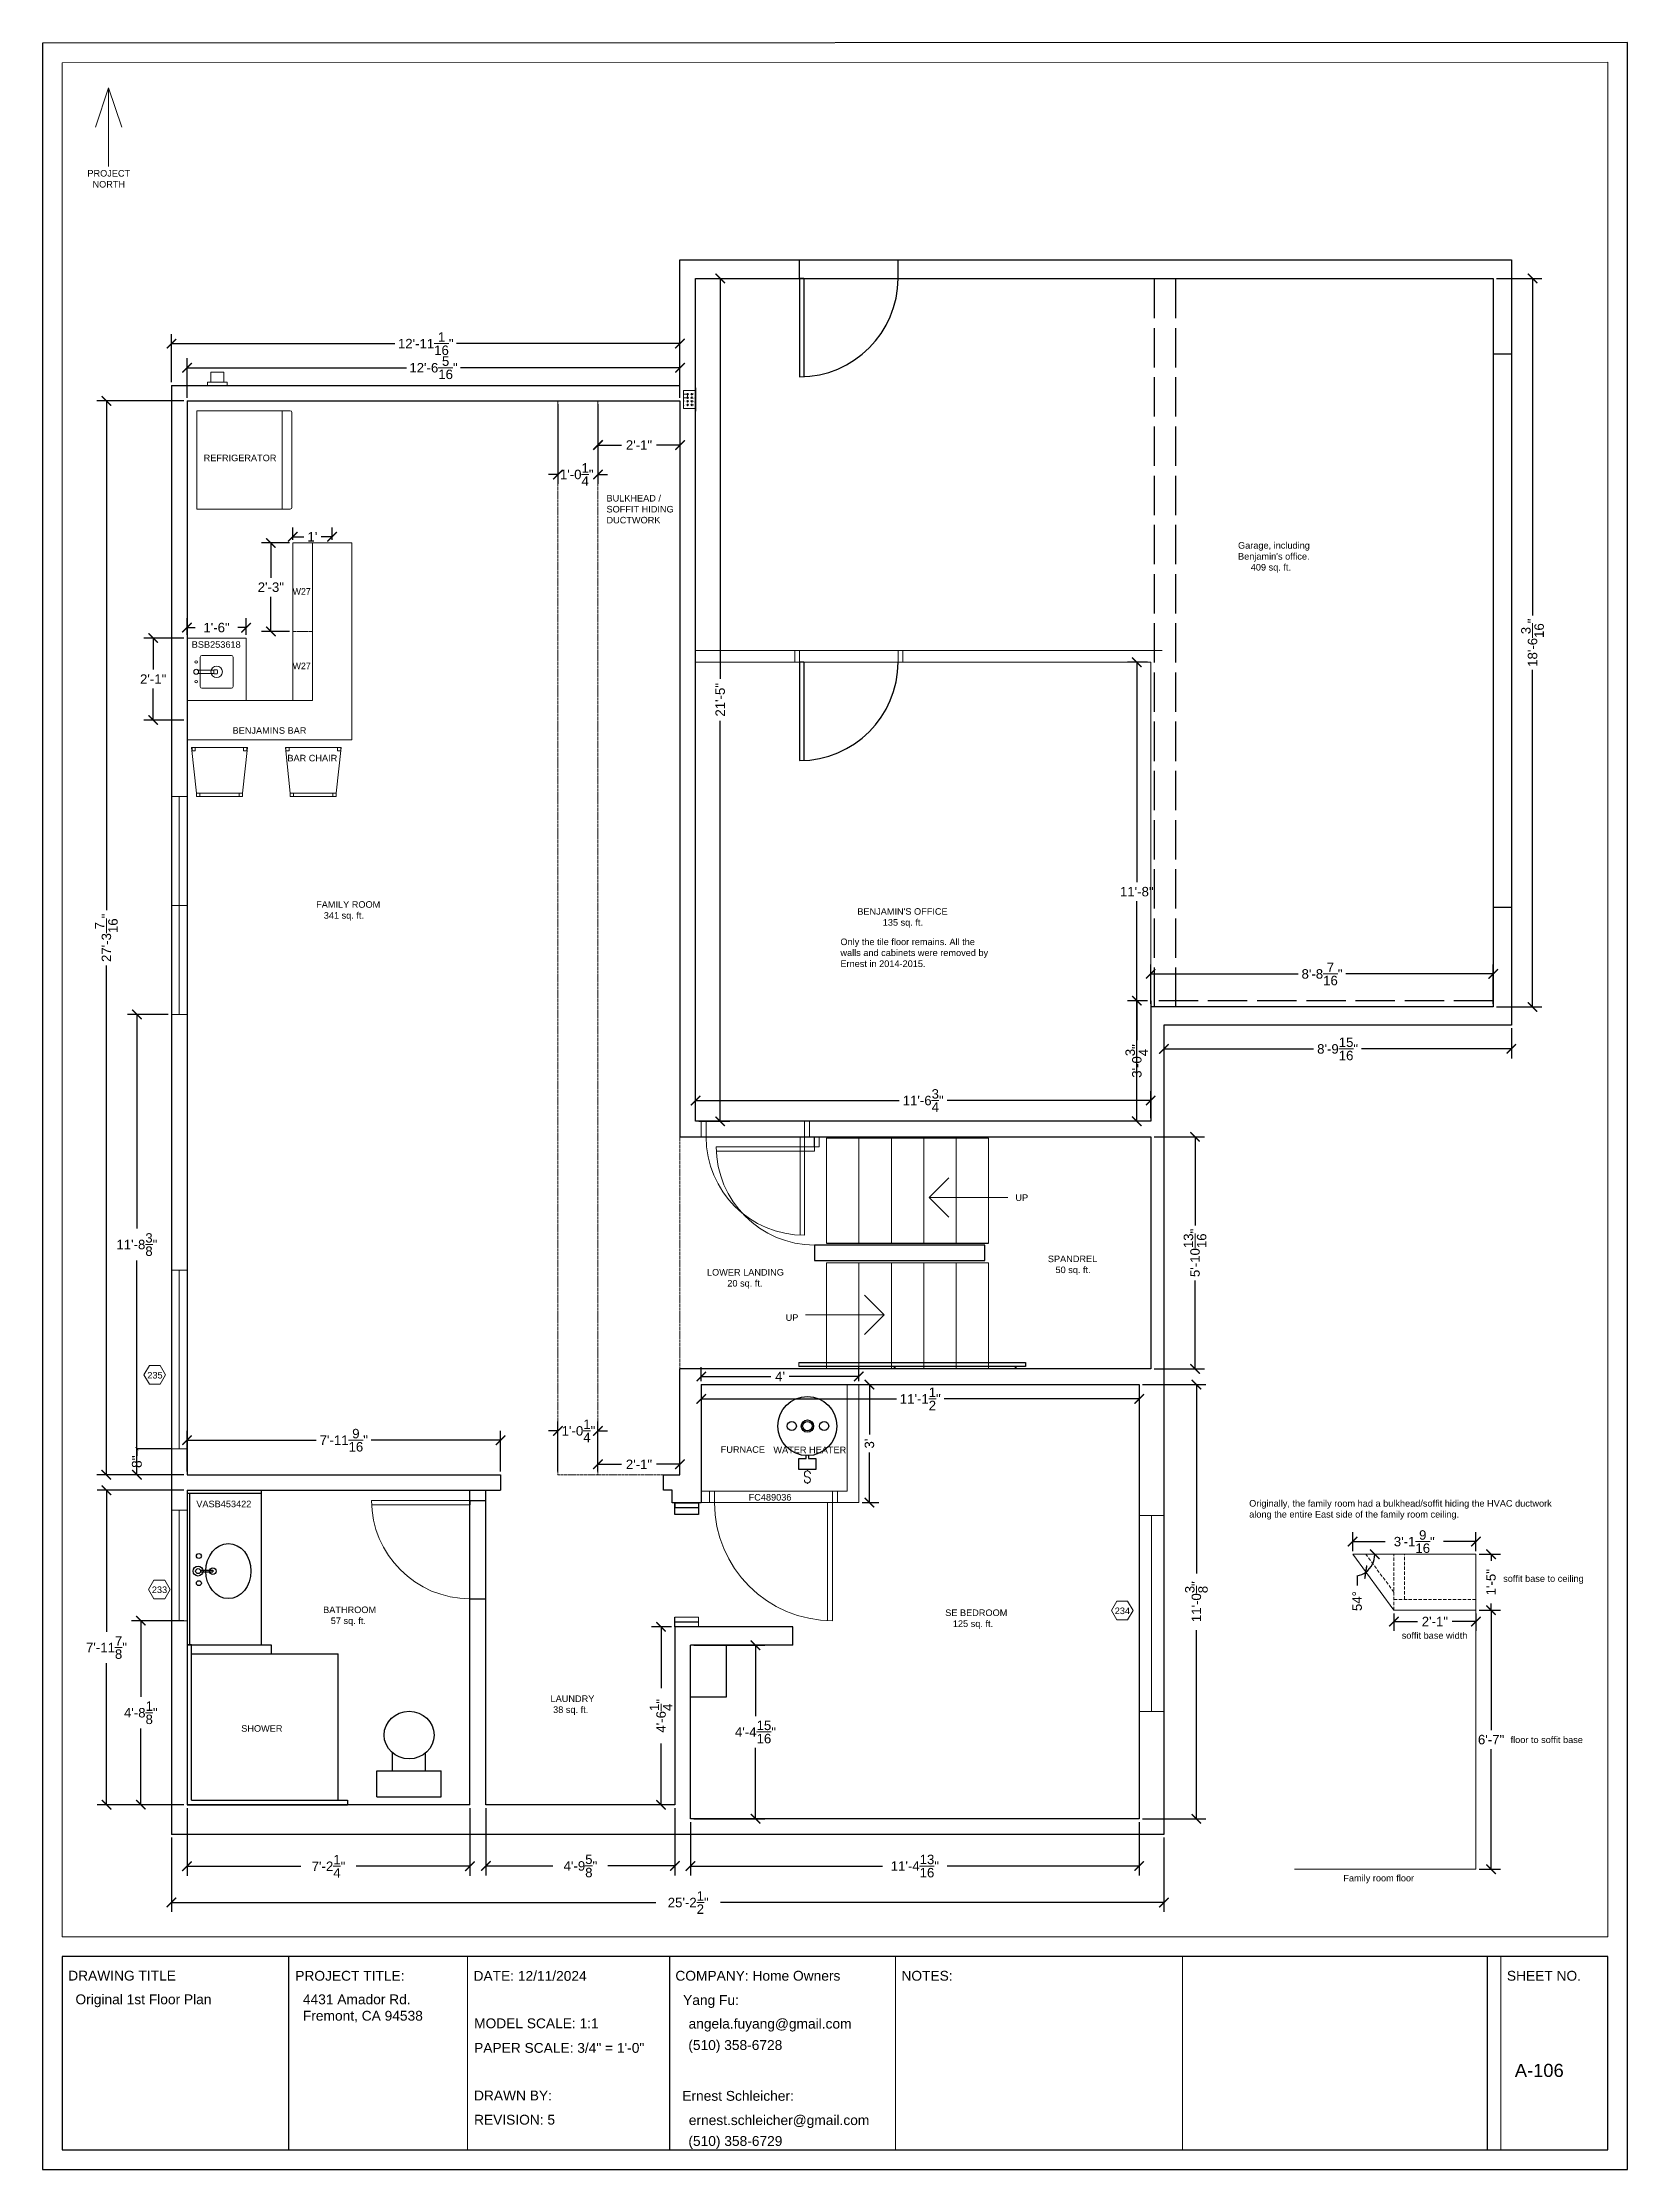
# Model space of a CAD drawing. Header units: inches. Extents: x -467 to 16, y 495 to 1144.
import ezdxf

# ---------------------------------------------------------------- set-up
doc = ezdxf.new("R2010")
doc.units = ezdxf.units.IN
doc.header["$MEASUREMENT"] = 0
for name, pattern in [('ACAD_ISO02W100', [15, 12, -3]), ('DASHED2', [0.375, 0.25, -0.125]), ('DASHEDX2', [1.5, 1, -0.5])]:
    doc.linetypes.add(name, pattern=pattern)
doc.layers.get('0').update_dxf_attribs({"color": 1, "lineweight": 9})
for name, color, linetype, lineweight in [('00-page-edge', 7, 'Continuous', 9), ('A101-Dimensions', 7, 'Continuous', 9), ('A101-Floorplan-1st-floor', 7, 'Continuous', 9), ('A101-Text', 7, 'Continuous', 9)]:
    doc.layers.add(name, color=color, linetype=linetype, lineweight=lineweight)
doc.layers.add('Title Block', color=7, linetype='Continuous')
doc.layers.add('Title Block Text', color=7, linetype='Continuous')
doc.styles.add('Annotative', font='Arial.ttf')
doc.styles.add('Small', font='Arial.ttf')
doc.styles.get("Standard").update_dxf_attribs({"font": 'Arial.ttf', "height": 3})
doc.dimstyles.new('Annotative', dxfattribs={"dimtxt": 0.18, "dimasz": 0.18, "dimexe": 0.18, "dimexo": 0.0625, "dimgap": 0.09, "dimtad": 0, "dimtih": 1, "dimtoh": 1, "dimdec": 4, "dimzin": 0, "dimdsep": 46, "dimlunit": 4, "dimtxsty": 'Annotative', "dimblk": 'ARCHTICK', "dimblk1": 'ARCHTICK', "dimblk2": 'ARCHTICK', "dimcen": 0.09, "dimadec": 0, "dimazin": 0, "dimtfac": 1, "dimtdec": 4, "dimtofl": 0, "dimtmove": 0, "dimatfit": 3, "dimldrblk": 'ARCHTICK', "dimfxl": 1, "dimtolj": 1, "dimtzin": 0, "dimarcsym": 0})
doc.dimstyles.get("Standard").update_dxf_attribs({"dimtxt": 0.18, "dimasz": 1, "dimexe": 0.18, "dimexo": 0.0625, "dimgap": 0.09, "dimtad": 0, "dimtoh": 1, "dimdec": 3, "dimzin": 0, "dimdsep": 46, "dimlunit": 4, "dimtxsty": 'Standard', "dimblk": 'ARCHTICK', "dimblk1": 'ARCHTICK', "dimblk2": 'ARCHTICK', "dimcen": 0.09, "dimadec": 1, "dimazin": 0, "dimtfac": 1, "dimtdec": 3, "dimtofl": 0, "dimtmove": 0, "dimatfit": 3, "dimfxl": 1, "dimtolj": 1, "dimtzin": 0, "dimarcsym": 0})

msp = doc.modelspace()

# ---------------------------------------------------------------- texts
at = {"layer": '00-page-edge', "lineweight": 5, "insert": (-446.94658, 1102.10927), "char_height": 2, "attachment_point": 5}
msp.add_mtext_dynamic_manual_height_columns('PROJECT\\PNORTH', width=33.7721318, gutter_width=2.5, heights=[0], dxfattribs=at)
at = {"layer": 'A101-Dimensions', "lineweight": 5, "style": 'Annotative'}
for s, p in [('soffit base to ceiling', (-21.87368, 674.30724)), ('soffit base width', (-52.81265, 656.94582)), ('floor to soffit base', (-19.62557, 625.15446))]:
    msp.add_text(s, height=2, dxfattribs=at).set_placement(p)
at = {"layer": 'A101-Floorplan-1st-floor', "style": 'Annotative'}
for s, p in [('235', (-435.19878, 736.31185)), ('233', (-433.82212, 670.88901)), ('234', (-140.29334, 664.47479))]:
    msp.add_text(s, height=2, dxfattribs=at).set_placement(p)
at = {"layer": 'A101-Floorplan-1st-floor', "lineweight": 5, "style": 'Annotative'}
msp.add_text('Family room floor', height=2, dxfattribs=at).set_placement((-70.60952, 582.9702))
at = {"layer": 'A101-Floorplan-1st-floor', "lineweight": 5, "char_height": 2, "attachment_point": 1, "style": 'Annotative'}
for s, insert, width in [('BULKHEAD /\\PSOFFIT HIDING DUCTWORK', (-295.22618, 1005.70832), 29.3974382), ('Originally, the family room had a bulkhead/soffit hiding the HVAC ductwork along the entire East side of the family room ceiling.', (-99.30842, 699.23973), 97.0890631)]:
    msp.add_mtext(s, dxfattribs=dict(at, insert=insert, width=width))
at = {"layer": 'A101-Floorplan-1st-floor', "lineweight": 5, "char_height": 2, "attachment_point": 1}
for s, insert, width in [("Garage, including Benjamin's office.\\P     409 sq. ft.", (-102.70902, 991.3347), 29.9194828), ('FAMILY ROOM\\P   341 sq. ft.', (-383.74096, 881.84402), 29.9194828), ("BENJAMIN'S OFFICE\\P          135 sq. ft.", (-218.77044, 879.71395), 29.9194828), ('Only the tile floor remains. All the walls and cabinets were removed by Ernest in 2014-2015.', (-223.9158, 870.45647), 45.8737415), ('SPANDREL\\P   50 sq. ft.', (-160.67616, 773.78525), 20.9363658), ('LOWER LANDING\\P        20 sq. ft.', (-264.59576, 769.688), 29.9194828), ('BATHROOM\\P   57 sq. ft.', (-381.60492, 666.78276), 20.5635461), ('SE BEDROOM\\P   125 sq. ft.', (-191.96824, 665.89226), 22.8157068), ('LAUNDRY\\P 38 sq. ft.', (-312.27658, 639.67643), 16.47716)]:
    msp.add_mtext(s, dxfattribs=dict(at, insert=insert, width=width))
at = {"layer": 'A101-Text', "lineweight": 5, "style": 'Annotative'}
for s, p in [('REFRIGERATOR', (-418.03404, 1016.00507)), ('BSB253618', (-421.65578, 959.10778)), ('BENJAMINS BAR', (-409.2108, 932.89915)), ('BAR CHAIR', (-392.50229, 924.48143)), ('FURNACE', (-260.41183, 713.64814)), ('WATER HEATER', (-244.34718, 713.54299)), ('FC489036', (-251.89213, 699.0866)), ('SHOWER', (-406.5726, 628.60485))]:
    msp.add_text(s, height=2, dxfattribs=at).set_placement(p)
at = {"layer": 'A101-Text', "lineweight": 5}
for p in [(-170.57231, 790.4539), (-240.61319, 753.89734)]:
    msp.add_text('UP', height=2, dxfattribs=at).set_placement(p)
at = {"layer": 'A101-Text', "lineweight": 5, "char_height": 2, "attachment_point": 1, "style": 'Annotative'}
for s, insert, width in [('{\\ftxt|b0|i0|c0|p0;W27}', (-390.88173, 977.297), 584.951335), ('{\\ftxt|b0|i0|c0|p0;W27}', (-390.88173, 954.5846), 584.951335), ('VASB453422', (-420.26301, 699.05707), 20.2527761)]:
    msp.add_mtext(s, dxfattribs=dict(at, insert=insert, width=width))
at = {"layer": 'Title Block Text', "style": 'Annotative'}
for s, height, p in [('DRAWING TITLE', 3, (-459.3089, 552.7358)), ('PROJECT TITLE:', 3, (-390.10041, 552.68831)), ('DATE: 12/11/2024', 3, (-335.74872, 552.65781)), ('COMPANY: Home Owners', 3, (-274.22795, 552.69872)), ('NOTES:', 3, (-205.30707, 552.69478)), ('SHEET NO.', 3, (-20.74656, 552.69206)), ('Yang Fu:', 3, (-271.86946, 545.28787)), ('MODEL SCALE: 1:1', 3, (-335.5767, 538.198)), ('angela.fuyang@gmail.com', 3, (-270.20416, 538.08848)), ('PAPER SCALE: 3/4" = 1\'-0"', 3, (-335.5767, 530.70501)), ('(510) 358-6728', 3, (-270.28218, 531.57154)), ('A-106', 4, (-18.33259, 523.34342)), ('DRAWN BY:', 3, (-335.60447, 516.18512)), ('Ernest Schleicher:', 3, (-272.11394, 516.08013)), ('REVISION: 5', 3, (-335.59033, 508.80644)), ('ernest.schleicher@gmail.com', 3, (-270.12825, 508.67633)), ('(510) 358-6729', 3, (-270.25761, 502.31454))]:
    msp.add_text(s, height=height, dxfattribs=at).set_placement(p)
at = {"layer": 'Title Block Text', "lineweight": 5, "insert": (-457.09796, 548.50874), "char_height": 3, "width": 9594.7551956, "attachment_point": 1, "style": 'Annotative'}
msp.add_mtext('Original 1st Floor Plan', dxfattribs=at)
at = {"layer": 'Title Block Text', "lineweight": 5, "insert": (-387.77329, 548.50872), "char_height": 3, "attachment_point": 1}
msp.add_mtext_dynamic_manual_height_columns('4431 Amador Rd.\\PFremont, CA 94538', width=40.7966325, gutter_width=15, heights=[0], dxfattribs=at)

# ---------------------------------------------------------------- blocks, each defined once
blk = doc.blocks.new('L1-bathroom-door')
at = {"layer": 'A101-Floorplan-1st-floor'}
for p, q in [((0, 0), (-30, 0)), ((0, -1.375), (-30, -1.375))]:
    blk.add_line(p, q, dxfattribs=at)
at = {"layer": 'A101-Floorplan-1st-floor', "lineweight": 30}
blk.add_line((0, 0), (0, -1.375), dxfattribs=at)
at = {"layer": 'A101-Floorplan-1st-floor'}
blk.add_arc((0, 0), 30, 180, 270, dxfattribs=at)
blk = doc.blocks.new('lower-landing-to-garage-door')
at = {"layer": 'A101-Floorplan-1st-floor'}
for p, q in [((30, 0), (28.62, 0)), ((30, 0), (30, -30)), ((28.62, 0), (28.62, -29.97))]:
    blk.add_line(p, q, dxfattribs=at)
blk.add_arc((30, 0), 30, 180, 270, dxfattribs=at)
blk = doc.blocks.new('garage-door-exit-to-trailer')
at = {"layer": 'A101-Floorplan-1st-floor', "lineweight": 30}
for p, q in [((0, 0), (0, -30)), ((1.25, 0), (0, 0)), ((1.25, 0), (1.25, -29.97))]:
    blk.add_line(p, q, dxfattribs=at)
blk.add_arc((0, 0), 30, 270, 0, dxfattribs=at)
blk = doc.blocks.new('spandrel-door')
at = {"layer": 'A101-Floorplan-1st-floor'}
for p, q in [((0, 0), (-30, 0)), ((0, -1.38), (0, 0)), ((0, -1.38), (-29.97, -1.38))]:
    blk.add_line(p, q, dxfattribs=at)
blk.add_arc((0, 0), 30, 180, 270, dxfattribs=at)
blk = doc.blocks.new('L1-toilet')
at = {"lineweight": 30}
for p, q in [((-14.81, 8), (-14.81, 13.4)), ((-4.81, 8), (-4.81, 13.4)), ((-19.63, 0), (-19.63, 8)), ((-19.63, 8), (0, 8)), ((0, 0), (0, 8)), ((-19.63, 0), (0, 0))]:
    blk.add_line(p, q, dxfattribs=at)
blk.add_ellipse((-9.81, 18.88), major_axis=(7.62, 0), ratio=0.95082, dxfattribs=at)
blk = doc.blocks.new('L1-bathroom-sink-faucets-bowl')
at = {"lineweight": 30}
for p, q in [((2.21, 0.25), (5.98, 0.25)), ((5.98, 0.25), (5.98, -0.25)), ((2.21, -0.25), (5.98, -0.25))]:
    blk.add_line(p, q, dxfattribs=at)
for centre, radius in [((1.5, 0), 1.5), ((1.5, 0), 0.75), ((1.75, 4.59), 0.75), ((6, 0), 1), ((1.75, -3.69), 0.75)]:
    blk.add_circle(centre, radius, dxfattribs=at)
blk.add_ellipse((10.75, 0), major_axis=(0, -8.38), ratio=0.820896, dxfattribs=at)
blk = doc.blocks.new('L1-granite-splash-and-counter')
at = {"layer": 'A101-Floorplan-1st-floor', "lineweight": 30}
for p, q in [((0, 0), (22.63, 0)), ((0, 0), (0, -0.88)), ((22.63, 0), (22.63, -47.13)), ((0, -0.88), (22.63, -0.88)), ((0, -0.88), (0, -47.13)), ((0.88, -47.13), (0.88, -0.88)), ((0, -47.13), (0.88, -47.13)), ((0.88, -47.13), (22.63, -47.13))]:
    blk.add_line(p, q, dxfattribs=at)
blk = doc.blocks.new('L1-shower-tiles-and-glass-walls')
at = {"layer": 'A101-Floorplan-1st-floor', "lineweight": 30}
for p, q in [((1.37, 48.75), (0, 48.75)), ((0, 48.75), (0, 48.75)), ((0, 48.75), (0, 0)), ((1.37, 1.37), (1.37, 48.75)), ((1.37, 48.75), (25.62, 48.75)), ((1.37, 46), (46.12, 46)), ((25.62, 48.75), (25.62, 46)), ((46.12, 1.37), (46.12, 46)), ((0, 0), (48.88, 0)), ((1.37, 1.37), (48.88, 1.37)), ((48.88, 1.37), (48.88, 0))]:
    blk.add_line(p, q, dxfattribs=at)
blk = doc.blocks.new('_ArchTick')
at = {"color": 0, "linetype": 'ByBlock', "lineweight": 30, "const_width": 0.15}
blk.add_lwpolyline([(-0.5, -0.5), (0.5, 0.5)], dxfattribs=at)
blk = doc.blocks.new('*D523')
at = {"layer": 'A101-Dimensions', "color": 0, "lineweight": -2, "transparency": 16777216}
for p, q in [((-424.1, 1034.37), (-450.57, 1034.37)), ((-447.69, 1034.37), (-447.69, 879.11)), ((-447.69, 706.97), (-447.69, 862.24)), ((-424.1, 706.97), (-450.57, 706.97))]:
    blk.add_line(p, q, dxfattribs=at)
at = {"layer": 'A101-Dimensions', "color": 0, "lineweight": -2, "transparency": 16777216, "xscale": 2.88, "yscale": 2.88, "zscale": 2.88}
for p, rotation in [((-447.69, 1034.37), 90), ((-447.69, 706.97), 270)]:
    blk.add_blockref('_ArchTick', p, dxfattribs=dict(at, rotation=rotation))
at = {"layer": 'A101-Dimensions', "color": 0, "lineweight": 5, "transparency": 16777216, "insert": (-447.69, 870.67), "char_height": 2.88, "attachment_point": 5, "rotation": 90, "style": 'Annotative'}
blk.add_mtext('\\A1;27\'-3{\\H1x;\\S7/16;}"', dxfattribs=at)
blk = doc.blocks.new('*D511')
at = {"layer": 'A101-Dimensions', "color": 0, "lineweight": -2, "transparency": 16777216}
for p, q in [((-267.07, 1071.75), (-257.67, 1071.75)), ((-260.55, 1071.75), (-260.55, 949.66)), ((-260.55, 814.74), (-260.55, 936.84)), ((-267.07, 814.74), (-257.67, 814.74))]:
    blk.add_line(p, q, dxfattribs=at)
at = {"layer": 'A101-Dimensions', "color": 0, "lineweight": -2, "transparency": 16777216, "xscale": 2.88, "yscale": 2.88, "zscale": 2.88}
for p, rotation in [((-260.55, 1071.75), 90), ((-260.55, 814.74), 270)]:
    blk.add_blockref('_ArchTick', p, dxfattribs=dict(at, rotation=rotation))
at = {"layer": 'A101-Dimensions', "color": 0, "lineweight": 5, "transparency": 16777216, "insert": (-260.55, 943.25), "char_height": 2.88, "attachment_point": 5, "rotation": 90, "style": 'Annotative'}
blk.add_mtext('\\A1;21\'-5"', dxfattribs=at)
blk = doc.blocks.new('*D490')
at = {"layer": 'A101-Dimensions', "color": 0, "lineweight": -2, "transparency": 16777216}
for p, q in [((-131.82, 734.46), (-112.53, 734.46)), ((-115.41, 734.46), (-115.41, 676.9)), ((-115.41, 602.06), (-115.41, 659.62)), ((-131.82, 602.06), (-112.53, 602.06))]:
    blk.add_line(p, q, dxfattribs=at)
at = {"layer": 'A101-Dimensions', "color": 0, "lineweight": -2, "transparency": 16777216, "xscale": 2.88, "yscale": 2.88, "zscale": 2.88}
for p, rotation in [((-115.41, 734.46), 90), ((-115.41, 602.06), 270)]:
    blk.add_blockref('_ArchTick', p, dxfattribs=dict(at, rotation=rotation))
at = {"layer": 'A101-Dimensions', "color": 0, "lineweight": 5, "transparency": 16777216, "insert": (-115.41, 668.26), "char_height": 2.88, "attachment_point": 5, "rotation": 90, "style": 'Annotative'}
blk.add_mtext('\\A1;11\'-0{\\H1x;\\S3/8;}"', dxfattribs=at)
blk = doc.blocks.new('*D489')
at = {"layer": 'A101-Dimensions', "color": 0, "lineweight": -2, "transparency": 16777216}
for p, q in [((-275.38, 660.59), (-281.48, 660.59)), ((-278.6, 660.59), (-278.6, 641.86)), ((-278.6, 606.34), (-278.6, 625.06)), ((-275.38, 606.34), (-281.48, 606.34))]:
    blk.add_line(p, q, dxfattribs=at)
at = {"layer": 'A101-Dimensions', "color": 0, "lineweight": -2, "transparency": 16777216, "xscale": 2.88, "yscale": 2.88, "zscale": 2.88}
for p, rotation in [((-278.6, 660.59), 90), ((-278.6, 606.34), 270)]:
    blk.add_blockref('_ArchTick', p, dxfattribs=dict(at, rotation=rotation))
at = {"layer": 'A101-Dimensions', "color": 0, "lineweight": 5, "transparency": 16777216, "insert": (-278.6, 633.46), "char_height": 2.88, "attachment_point": 5, "rotation": 90, "style": 'Annotative'}
blk.add_mtext('\\A1;4\'-6{\\H1x;\\S1/4;}"', dxfattribs=at)
blk = doc.blocks.new('*D516')
at = {"layer": 'A101-Dimensions', "color": 0, "lineweight": -2, "transparency": 16777216}
for p, q in [((-128.32, 809.99), (-112.94, 809.99)), ((-115.82, 809.99), (-115.82, 783.01)), ((-115.82, 739.21), (-115.82, 766.19)), ((-128.32, 739.21), (-112.94, 739.21))]:
    blk.add_line(p, q, dxfattribs=at)
at = {"layer": 'A101-Dimensions', "color": 0, "lineweight": -2, "transparency": 16777216, "xscale": 2.88, "yscale": 2.88, "zscale": 2.88}
for p, rotation in [((-115.82, 809.99), 90), ((-115.82, 739.21), 270)]:
    blk.add_blockref('_ArchTick', p, dxfattribs=dict(at, rotation=rotation))
at = {"layer": 'A101-Dimensions', "color": 0, "lineweight": 5, "transparency": 16777216, "insert": (-115.82, 774.6), "char_height": 2.88, "attachment_point": 5, "rotation": 90, "style": 'Annotative'}
blk.add_mtext('\\A1;5\'-10{\\H1x;\\S13/16;}"', dxfattribs=at)
blk = doc.blocks.new('L1-south-stairway-5-steps')
at = {"layer": 'A101-Floorplan-1st-floor', "lineweight": 5}
for p, q in [((-49.375, 0), (0, 0)), ((-49.375, 0), (-49.375, -32.40625)), ((-39.5, 0), (-39.5, -32.40625)), ((-29.625, 0), (-29.625, -32.40625)), ((-19.75, 0), (-19.75, -32.40625)), ((-9.875, 0), (-9.875, -32.40625)), ((0, 0), (0, -32.40625))]:
    blk.add_line(p, q, dxfattribs=at)
blk = doc.blocks.new('L1-south-stairway-handrail')
at = {"layer": 'A101-Floorplan-1st-floor', "lineweight": -3}
for p, q in [((-57.8, 1.25), (11.23, 1.25)), ((11.23, 0), (-57.8, 0)), ((-28.71, -0.75), (-28.71, 0)), ((-28.46, -0.75), (-28.46, 0)), ((8.09, 0), (8.09, -0.75)), ((8.34, 0), (8.34, -0.75)), ((11.23, 1.25), (11.23, 0))]:
    blk.add_line(p, q, dxfattribs=at)
at = {"layer": 'A101-Floorplan-1st-floor', "lineweight": 5}
blk.add_line((-57.8, 1.25), (-57.8, 0), dxfattribs=at)
blk = doc.blocks.new('L1-arrow')
at = {"lineweight": 5}
for p, q in [((188.32, -365.98), (182.32, -359.98)), ((182.32, -365.98), (164.32, -365.98)), ((182.32, -365.98), (188.32, -365.98)), ((188.32, -365.98), (182.32, -371.98))]:
    blk.add_line(p, q, dxfattribs=at)
blk = doc.blocks.new('*D514')
at = {"layer": 'A101-Dimensions', "color": 0, "lineweight": -2, "transparency": 16777216}
for p, q in [((-130.32, 851.5), (-136.45, 851.5)), ((-133.57, 851.5), (-133.57, 839.48)), ((-133.57, 814.74), (-133.57, 826.76)), ((-130.32, 814.74), (-136.45, 814.74))]:
    blk.add_line(p, q, dxfattribs=at)
at = {"layer": 'A101-Dimensions', "color": 0, "lineweight": -2, "transparency": 16777216, "xscale": 2.88, "yscale": 2.88, "zscale": 2.88}
for p, rotation in [((-133.57, 851.5), 90), ((-133.57, 814.74), 270)]:
    blk.add_blockref('_ArchTick', p, dxfattribs=dict(at, rotation=rotation))
at = {"layer": 'A101-Dimensions', "color": 0, "lineweight": 5, "transparency": 16777216, "insert": (-133.57, 833.12), "char_height": 2.88, "attachment_point": 5, "rotation": 90, "style": 'Annotative'}
blk.add_mtext('\\A1;3\'-0{\\H1x;\\S3/4;}"', dxfattribs=at)
blk = doc.blocks.new('*D529')
at = {"layer": 'A101-Dimensions', "color": 0, "lineweight": -2, "transparency": 16777216}
for p, q in [((-23.89, 1071.75), (-10.06, 1071.75)), ((-12.94, 1071.75), (-12.94, 968.95)), ((-12.94, 849.59), (-12.94, 952.4)), ((-23.89, 849.59), (-10.06, 849.59))]:
    blk.add_line(p, q, dxfattribs=at)
at = {"layer": 'A101-Dimensions', "color": 0, "lineweight": -2, "transparency": 16777216, "xscale": 2.88, "yscale": 2.88, "zscale": 2.88}
for p, rotation in [((-12.94, 1071.75), 90), ((-12.94, 849.59), 270)]:
    blk.add_blockref('_ArchTick', p, dxfattribs=dict(at, rotation=rotation))
at = {"layer": 'A101-Dimensions', "color": 0, "lineweight": 5, "transparency": 16777216, "insert": (-12.94, 960.67), "char_height": 2.88, "attachment_point": 5, "rotation": 90, "style": 'Annotative'}
blk.add_mtext('\\A1;18\'-6{\\H1x;\\S3/16;}"', dxfattribs=at)
blk = doc.blocks.new('north-arrow')
at = {"layer": '00-page-edge', "lineweight": 5}
for points in [[(-3.99, -12), (0, 0), (4, -12)], [(0, 0), (0, -12), (0, -24)]]:
    blk.add_lwpolyline(points, dxfattribs=at)
blk = doc.blocks.new('*D517')
at = {"layer": 'A101-Dimensions', "color": 0, "lineweight": -2, "transparency": 16777216}
for p, q in [((-55.2, 664.69), (-55.2, 659.34)), ((-55.2, 662.22), (-47.99, 662.22)), ((-30.2, 662.22), (-37.4, 662.22)), ((-30.2, 664.69), (-30.2, 659.34))]:
    blk.add_line(p, q, dxfattribs=at)
at = {"layer": 'A101-Dimensions', "color": 0, "lineweight": -2, "transparency": 16777216, "xscale": 2.88, "yscale": 2.88, "zscale": 2.88, "rotation": 180}
blk.add_blockref('_ArchTick', (-55.2, 662.22), dxfattribs=at)
at = {"layer": 'A101-Dimensions', "color": 0, "lineweight": -2, "transparency": 16777216, "xscale": 2.88, "yscale": 2.88, "zscale": 2.88}
blk.add_blockref('_ArchTick', (-30.2, 662.22), dxfattribs=at)
at = {"layer": 'A101-Dimensions', "color": 0, "lineweight": 5, "transparency": 16777216, "insert": (-42.7, 662.22), "char_height": 2.88, "attachment_point": 5, "style": 'Annotative'}
blk.add_mtext('\\A1;2\'-1"', dxfattribs=at)
blk = doc.blocks.new('*D493')
at = {"layer": 'A101-Dimensions', "color": 0, "lineweight": -2, "transparency": 16777216}
for p, q in [((-67.76, 683.7), (-67.76, 689.46)), ((-30.2, 683.7), (-30.2, 689.46)), ((-67.76, 686.58), (-57.86, 686.58)), ((-30.2, 686.58), (-40.1, 686.58))]:
    blk.add_line(p, q, dxfattribs=at)
at = {"layer": 'A101-Dimensions', "color": 0, "lineweight": -2, "transparency": 16777216, "xscale": 2.88, "yscale": 2.88, "zscale": 2.88, "rotation": 180}
blk.add_blockref('_ArchTick', (-67.76, 686.58), dxfattribs=at)
at = {"layer": 'A101-Dimensions', "color": 0, "lineweight": -2, "transparency": 16777216, "xscale": 2.88, "yscale": 2.88, "zscale": 2.88}
blk.add_blockref('_ArchTick', (-30.2, 686.58), dxfattribs=at)
at = {"layer": 'A101-Dimensions', "color": 0, "lineweight": 5, "transparency": 16777216, "insert": (-48.98, 686.58), "char_height": 2.88, "attachment_point": 5, "style": 'Annotative'}
blk.add_mtext('\\A1;3\'-1{\\H1x;\\S9/16;}"', dxfattribs=at)
blk = doc.blocks.new('*D491')
at = {"layer": 'A101-Floorplan-1st-floor', "color": 0, "lineweight": -2, "transparency": 16777216}
for p, q in [((-29.2, 665.69), (-22.69, 665.69)), ((-25.57, 665.69), (-25.57, 629.07)), ((-25.57, 586.7), (-25.57, 623.31)), ((-29.2, 586.7), (-22.69, 586.7))]:
    blk.add_line(p, q, dxfattribs=at)
at = {"layer": 'A101-Floorplan-1st-floor', "color": 0, "lineweight": -2, "transparency": 16777216, "xscale": 2.88, "yscale": 2.88, "zscale": 2.88}
for p, rotation in [((-25.57, 665.69), 90), ((-25.57, 586.7), 270)]:
    blk.add_blockref('_ArchTick', p, dxfattribs=dict(at, rotation=rotation))
at = {"layer": 'A101-Floorplan-1st-floor', "color": 0, "lineweight": 5, "transparency": 16777216, "insert": (-25.57, 626.19), "char_height": 2.88, "attachment_point": 5, "style": 'Annotative'}
blk.add_mtext('\\A1;6\'-7"', dxfattribs=at)
blk = doc.blocks.new('*D494')
at = {"layer": 'A101-Floorplan-1st-floor', "color": 0, "lineweight": -2, "transparency": 16777216}
for p, q in [((-29.2, 682.7), (-22.71, 682.7)), ((-25.59, 682.7), (-25.59, 680.67)), ((-29.2, 665.69), (-22.71, 665.69)), ((-25.59, 665.69), (-25.59, 667.71))]:
    blk.add_line(p, q, dxfattribs=at)
at = {"layer": 'A101-Floorplan-1st-floor', "color": 0, "lineweight": -2, "transparency": 16777216, "xscale": 2.88, "yscale": 2.88, "zscale": 2.88}
for p, rotation in [((-25.59, 682.7), 90), ((-25.59, 665.69), 270)]:
    blk.add_blockref('_ArchTick', p, dxfattribs=dict(at, rotation=rotation))
at = {"layer": 'A101-Floorplan-1st-floor', "color": 0, "lineweight": 5, "transparency": 16777216, "insert": (-25.59, 674.19), "char_height": 2.88, "attachment_point": 5, "rotation": 90, "style": 'Annotative'}
blk.add_mtext('\\A1;1\'-5"', dxfattribs=at)
blk = doc.blocks.new('*D508')
at = {"layer": 'A101-Dimensions', "color": 0, "lineweight": -2, "transparency": 16777216}
blk.add_line((-66.39, 676.12), (-66.39, 673.24), dxfattribs=at)
for start, end in [(306.44437, 360), (281.70701, 306.44437)]:
    blk.add_arc((-67.76, 682.7), 6.72, start, end, dxfattribs=at)
at = {"layer": 'A101-Dimensions', "color": 0, "lineweight": -2, "transparency": 16777216, "xscale": 2.88, "yscale": 2.88, "zscale": 2.88}
for p, rotation in [((-61.04, 682.7), 89.9999999999999), ((-63.77, 677.29), 216.4443669097483)]:
    blk.add_blockref('_ArchTick', p, dxfattribs=dict(at, rotation=rotation))
at = {"layer": 'A101-Dimensions', "color": 0, "lineweight": 5, "transparency": 16777216, "insert": (-66.39, 668.44), "char_height": 2.88, "attachment_point": 5, "rotation": 90, "style": 'Annotative'}
blk.add_mtext('\\A1;54°', dxfattribs=at)
blk = doc.blocks.new('*D518')
at = {"layer": 'A101-Dimensions', "color": 0, "lineweight": -2, "transparency": 16777216}
for p, q in [((-217.32, 734.46), (-212.18, 734.46)), ((-215.06, 734.46), (-215.06, 719.23)), ((-215.06, 698.46), (-215.06, 713.7)), ((-217.32, 698.46), (-212.18, 698.46))]:
    blk.add_line(p, q, dxfattribs=at)
at = {"layer": 'A101-Dimensions', "color": 0, "lineweight": -2, "transparency": 16777216, "xscale": 2.88, "yscale": 2.88, "zscale": 2.88}
for p, rotation in [((-215.06, 734.46), 90), ((-215.06, 698.46), 270)]:
    blk.add_blockref('_ArchTick', p, dxfattribs=dict(at, rotation=rotation))
at = {"layer": 'A101-Dimensions', "color": 0, "lineweight": 5, "transparency": 16777216, "insert": (-215.06, 716.46), "char_height": 2.88, "attachment_point": 5, "rotation": 90, "style": 'Annotative'}
blk.add_mtext("\\A1;3'", dxfattribs=at)
blk = doc.blocks.new('old-furnace-cabinet-door')
at = {"lineweight": 5}
for p, q in [((-1.5, 35.97), (-1.5, 0)), ((0, 36), (0, 0)), ((0, 0), (-36, 0)), ((-1.5, 0), (0, 0))]:
    blk.add_line(p, q, dxfattribs=at)
blk.add_arc((0, 0), 36, 90, 180, dxfattribs=at)
blk = doc.blocks.new('*D519')
at = {"layer": 'A101-Dimensions', "color": 0, "lineweight": -2, "transparency": 16777216}
for p, q in [((-266.32, 735.46), (-266.32, 739.79)), ((-218.32, 735.46), (-218.32, 739.79)), ((-266.32, 736.91), (-245.14, 736.91)), ((-218.32, 736.91), (-239.5, 736.91))]:
    blk.add_line(p, q, dxfattribs=at)
at = {"layer": 'A101-Dimensions', "color": 0, "lineweight": -2, "transparency": 16777216, "xscale": 2.88, "yscale": 2.88, "zscale": 2.88, "rotation": 180}
blk.add_blockref('_ArchTick', (-266.32, 736.91), dxfattribs=at)
at = {"layer": 'A101-Dimensions', "color": 0, "lineweight": -2, "transparency": 16777216, "xscale": 2.88, "yscale": 2.88, "zscale": 2.88}
blk.add_blockref('_ArchTick', (-218.32, 736.91), dxfattribs=at)
at = {"layer": 'A101-Dimensions', "color": 0, "lineweight": 5, "transparency": 16777216, "insert": (-242.32, 736.91), "char_height": 2.88, "attachment_point": 5, "style": 'Annotative'}
blk.add_mtext("\\A1;4'", dxfattribs=at)
blk = doc.blocks.new('*D520')
at = {"layer": 'A101-Dimensions', "color": 0, "lineweight": -2, "transparency": 16777216}
for p, q in [((-266.32, 733.46), (-266.32, 727.22)), ((-132.82, 733.46), (-132.82, 727.22)), ((-266.32, 730.1), (-206.87, 730.1)), ((-132.82, 730.1), (-192.27, 730.1))]:
    blk.add_line(p, q, dxfattribs=at)
at = {"layer": 'A101-Dimensions', "color": 0, "lineweight": -2, "transparency": 16777216, "xscale": 2.88, "yscale": 2.88, "zscale": 2.88, "rotation": 180}
blk.add_blockref('_ArchTick', (-266.32, 730.1), dxfattribs=at)
at = {"layer": 'A101-Dimensions', "color": 0, "lineweight": -2, "transparency": 16777216, "xscale": 2.88, "yscale": 2.88, "zscale": 2.88}
blk.add_blockref('_ArchTick', (-132.82, 730.1), dxfattribs=at)
at = {"layer": 'A101-Dimensions', "color": 0, "lineweight": 5, "transparency": 16777216, "insert": (-199.57, 730.1), "char_height": 2.88, "attachment_point": 5, "style": 'Annotative'}
blk.add_mtext('\\A1;11\'-1{\\H1x;\\S1/2;}"', dxfattribs=at)
blk = doc.blocks.new('*D483')
at = {"layer": 'A101-Dimensions', "color": 0, "lineweight": -2, "transparency": 16777216}
for p, q in [((-269.63, 601.06), (-269.63, 584.77)), ((-132.82, 601.06), (-132.82, 584.77)), ((-269.63, 587.65), (-211.06, 587.65)), ((-132.82, 587.65), (-191.38, 587.65))]:
    blk.add_line(p, q, dxfattribs=at)
at = {"layer": 'A101-Dimensions', "color": 0, "lineweight": -2, "transparency": 16777216, "xscale": 2.88, "yscale": 2.88, "zscale": 2.88, "rotation": 180}
blk.add_blockref('_ArchTick', (-269.63, 587.65), dxfattribs=at)
at = {"layer": 'A101-Dimensions', "color": 0, "lineweight": -2, "transparency": 16777216, "xscale": 2.88, "yscale": 2.88, "zscale": 2.88}
blk.add_blockref('_ArchTick', (-132.82, 587.65), dxfattribs=at)
at = {"layer": 'A101-Dimensions', "color": 0, "lineweight": 5, "transparency": 16777216, "insert": (-201.22, 587.65), "char_height": 2.88, "attachment_point": 5, "style": 'Annotative'}
blk.add_mtext('\\A1;11\'-4{\\H1x;\\S13/16;}"', dxfattribs=at)
blk = doc.blocks.new('*D488')
at = {"layer": 'A101-Dimensions', "color": 0, "lineweight": -2, "transparency": 16777216}
for p, q in [((-268.63, 655), (-246.93, 655)), ((-249.81, 655), (-249.81, 633.33)), ((-249.81, 602.06), (-249.81, 623.73)), ((-268.63, 602.06), (-246.93, 602.06))]:
    blk.add_line(p, q, dxfattribs=at)
at = {"layer": 'A101-Dimensions', "color": 0, "lineweight": -2, "transparency": 16777216, "xscale": 2.88, "yscale": 2.88, "zscale": 2.88}
for p, rotation in [((-249.81, 655), 90), ((-249.81, 602.06), 270)]:
    blk.add_blockref('_ArchTick', p, dxfattribs=dict(at, rotation=rotation))
at = {"layer": 'A101-Dimensions', "color": 0, "lineweight": 5, "transparency": 16777216, "insert": (-249.81, 628.53), "char_height": 2.88, "attachment_point": 5, "style": 'Annotative'}
blk.add_mtext('\\A1;4\'-4{\\H1x;\\S15/16;}"', dxfattribs=at)
blk = doc.blocks.new('*D484')
at = {"layer": 'A101-Dimensions', "color": 0, "lineweight": -2, "transparency": 16777216}
for p, q in [((-331.97, 605.34), (-331.97, 584.81)), ((-274.38, 605.34), (-274.38, 584.81)), ((-331.97, 587.69), (-311.58, 587.69)), ((-274.38, 587.69), (-294.78, 587.69))]:
    blk.add_line(p, q, dxfattribs=at)
at = {"layer": 'A101-Dimensions', "color": 0, "lineweight": -2, "transparency": 16777216, "xscale": 2.88, "yscale": 2.88, "zscale": 2.88, "rotation": 180}
blk.add_blockref('_ArchTick', (-331.97, 587.69), dxfattribs=at)
at = {"layer": 'A101-Dimensions', "color": 0, "lineweight": -2, "transparency": 16777216, "xscale": 2.88, "yscale": 2.88, "zscale": 2.88}
blk.add_blockref('_ArchTick', (-274.38, 587.69), dxfattribs=at)
at = {"layer": 'A101-Dimensions', "color": 0, "lineweight": 5, "transparency": 16777216, "insert": (-303.18, 587.69), "char_height": 2.88, "attachment_point": 5, "style": 'Annotative'}
blk.add_mtext('\\A1;4\'-9{\\H1x;\\S5/8;}"', dxfattribs=at)
blk = doc.blocks.new('*D521')
at = {"layer": 'A101-Dimensions', "color": 0, "lineweight": -2, "transparency": 16777216}
for p, q in [((-297.82, 707.97), (-297.82, 713.02)), ((-297.82, 710.14), (-290.61, 710.14)), ((-272.82, 710.14), (-280.03, 710.14)), ((-272.82, 707.97), (-272.82, 713.02))]:
    blk.add_line(p, q, dxfattribs=at)
at = {"layer": 'A101-Dimensions', "color": 0, "lineweight": -2, "transparency": 16777216, "xscale": 2.88, "yscale": 2.88, "zscale": 2.88, "rotation": 180}
blk.add_blockref('_ArchTick', (-297.82, 710.14), dxfattribs=at)
at = {"layer": 'A101-Dimensions', "color": 0, "lineweight": -2, "transparency": 16777216, "xscale": 2.88, "yscale": 2.88, "zscale": 2.88}
blk.add_blockref('_ArchTick', (-272.82, 710.14), dxfattribs=at)
at = {"layer": 'A101-Dimensions', "color": 0, "lineweight": 5, "transparency": 16777216, "insert": (-285.32, 710.14), "char_height": 2.88, "attachment_point": 5, "style": 'Annotative'}
blk.add_mtext('\\A1;2\'-1"', dxfattribs=at)
blk = doc.blocks.new('*D530')
at = {"layer": 'A101-Dimensions', "color": 0, "lineweight": -2, "transparency": 16777216}
for p, q in [((-310.04, 720.34), (-312.92, 720.34)), ((-310.04, 707.97), (-310.04, 723.22)), ((-297.82, 707.97), (-297.82, 723.22)), ((-297.82, 720.34), (-294.94, 720.34))]:
    blk.add_line(p, q, dxfattribs=at)
at = {"layer": 'A101-Dimensions', "color": 0, "lineweight": -2, "transparency": 16777216, "xscale": 2.88, "yscale": 2.88, "zscale": 2.88}
blk.add_blockref('_ArchTick', (-310.04, 720.34), dxfattribs=at)
at = {"layer": 'A101-Dimensions', "color": 0, "lineweight": -2, "transparency": 16777216, "xscale": 2.88, "yscale": 2.88, "zscale": 2.88, "rotation": 180}
blk.add_blockref('_ArchTick', (-297.82, 720.34), dxfattribs=at)
at = {"layer": 'A101-Dimensions', "color": 0, "lineweight": 5, "transparency": 16777216, "insert": (-303.77, 720.34), "char_height": 2.88, "attachment_point": 5, "style": 'Annotative'}
blk.add_mtext('\\A1;1\'-0{\\H1x;\\S1/4;}"', dxfattribs=at)
blk = doc.blocks.new('*D524')
at = {"layer": 'A101-Dimensions', "color": 0, "lineweight": -2, "transparency": 16777216}
for p, q in [((-423.1, 1035.37), (-423.1, 1047.38)), ((-423.1, 1044.5), (-356.23, 1044.5)), ((-272.82, 1044.5), (-339.69, 1044.5)), ((-272.82, 1035.37), (-272.82, 1047.38))]:
    blk.add_line(p, q, dxfattribs=at)
at = {"layer": 'A101-Dimensions', "color": 0, "lineweight": -2, "transparency": 16777216, "xscale": 2.88, "yscale": 2.88, "zscale": 2.88, "rotation": 180}
blk.add_blockref('_ArchTick', (-423.1, 1044.5), dxfattribs=at)
at = {"layer": 'A101-Dimensions', "color": 0, "lineweight": -2, "transparency": 16777216, "xscale": 2.88, "yscale": 2.88, "zscale": 2.88}
blk.add_blockref('_ArchTick', (-272.82, 1044.5), dxfattribs=at)
at = {"layer": 'A101-Dimensions', "color": 0, "lineweight": 5, "transparency": 16777216, "insert": (-347.96, 1044.5), "char_height": 2.88, "attachment_point": 5, "style": 'Annotative'}
blk.add_mtext('\\A1;12\'-6{\\H1x;\\S5/16;}"', dxfattribs=at)
blk = doc.blocks.new('*D525')
at = {"layer": 'A101-Dimensions', "color": 0, "lineweight": -2, "transparency": 16777216}
for p, q in [((-427.85, 1040.12), (-427.85, 1054.74)), ((-427.85, 1051.86), (-359.73, 1051.86)), ((-272.82, 1051.86), (-340.94, 1051.86)), ((-272.82, 1040.12), (-272.82, 1054.74))]:
    blk.add_line(p, q, dxfattribs=at)
at = {"layer": 'A101-Dimensions', "color": 0, "lineweight": -2, "transparency": 16777216, "xscale": 2.88, "yscale": 2.88, "zscale": 2.88, "rotation": 180}
blk.add_blockref('_ArchTick', (-427.85, 1051.86), dxfattribs=at)
at = {"layer": 'A101-Dimensions', "color": 0, "lineweight": -2, "transparency": 16777216, "xscale": 2.88, "yscale": 2.88, "zscale": 2.88}
blk.add_blockref('_ArchTick', (-272.82, 1051.86), dxfattribs=at)
at = {"layer": 'A101-Dimensions', "color": 0, "lineweight": 5, "transparency": 16777216, "insert": (-350.33, 1051.86), "char_height": 2.88, "attachment_point": 5, "style": 'Annotative'}
blk.add_mtext('\\A1;12\'-11{\\H1x;\\S1/16;}"', dxfattribs=at)
blk = doc.blocks.new('*D528')
at = {"layer": 'A101-Dimensions', "color": 0, "lineweight": -2, "transparency": 16777216}
for p, q in [((-310.04, 1033.37), (-310.04, 1009.08)), ((-297.82, 1033.37), (-297.82, 1009.08)), ((-310.04, 1011.96), (-312.92, 1011.96)), ((-297.82, 1011.96), (-294.94, 1011.96))]:
    blk.add_line(p, q, dxfattribs=at)
at = {"layer": 'A101-Dimensions', "color": 0, "lineweight": -2, "transparency": 16777216, "xscale": 2.88, "yscale": 2.88, "zscale": 2.88}
blk.add_blockref('_ArchTick', (-310.04, 1011.96), dxfattribs=at)
at = {"layer": 'A101-Dimensions', "color": 0, "lineweight": -2, "transparency": 16777216, "xscale": 2.88, "yscale": 2.88, "zscale": 2.88, "rotation": 180}
blk.add_blockref('_ArchTick', (-297.82, 1011.96), dxfattribs=at)
at = {"layer": 'A101-Dimensions', "color": 0, "lineweight": 5, "transparency": 16777216, "insert": (-304.3, 1011.96), "char_height": 2.88, "attachment_point": 5, "style": 'Annotative'}
blk.add_mtext('\\A1;1\'-0{\\H1x;\\S1/4;}"', dxfattribs=at)
blk = doc.blocks.new('*D526')
at = {"layer": 'A101-Dimensions', "color": 0, "lineweight": -2, "transparency": 16777216}
for p, q in [((-297.82, 1033.37), (-297.82, 1018.06)), ((-272.82, 1033.37), (-272.82, 1018.06)), ((-297.82, 1020.94), (-290.61, 1020.94)), ((-272.82, 1020.94), (-280.03, 1020.94))]:
    blk.add_line(p, q, dxfattribs=at)
at = {"layer": 'A101-Dimensions', "color": 0, "lineweight": -2, "transparency": 16777216, "xscale": 2.88, "yscale": 2.88, "zscale": 2.88, "rotation": 180}
blk.add_blockref('_ArchTick', (-297.82, 1020.94), dxfattribs=at)
at = {"layer": 'A101-Dimensions', "color": 0, "lineweight": -2, "transparency": 16777216, "xscale": 2.88, "yscale": 2.88, "zscale": 2.88}
blk.add_blockref('_ArchTick', (-272.82, 1020.94), dxfattribs=at)
at = {"layer": 'A101-Dimensions', "color": 0, "lineweight": 5, "transparency": 16777216, "insert": (-285.32, 1020.94), "char_height": 2.88, "attachment_point": 5, "style": 'Annotative'}
blk.add_mtext('\\A1;2\'-1"', dxfattribs=at)
blk = doc.blocks.new('*D509')
at = {"layer": 'A101-Dimensions', "color": 0, "lineweight": -2, "transparency": 16777216}
for p, q in [((-423.1, 707.97), (-423.1, 720.38)), ((-327.54, 707.97), (-327.54, 720.38)), ((-423.1, 717.5), (-383.72, 717.5)), ((-327.54, 717.5), (-366.92, 717.5))]:
    blk.add_line(p, q, dxfattribs=at)
at = {"layer": 'A101-Dimensions', "color": 0, "lineweight": -2, "transparency": 16777216, "xscale": 2.88, "yscale": 2.88, "zscale": 2.88, "rotation": 180}
blk.add_blockref('_ArchTick', (-423.1, 717.5), dxfattribs=at)
at = {"layer": 'A101-Dimensions', "color": 0, "lineweight": -2, "transparency": 16777216, "xscale": 2.88, "yscale": 2.88, "zscale": 2.88}
blk.add_blockref('_ArchTick', (-327.54, 717.5), dxfattribs=at)
at = {"layer": 'A101-Dimensions', "color": 0, "lineweight": 5, "transparency": 16777216, "insert": (-375.32, 717.5), "char_height": 2.88, "attachment_point": 5, "style": 'Annotative'}
blk.add_mtext('\\A1;7\'-11{\\H1x;\\S9/16;}"', dxfattribs=at)
blk = doc.blocks.new('*D486')
at = {"layer": 'A101-Dimensions', "color": 0, "lineweight": -2, "transparency": 16777216}
for p, q in [((-424.1, 662.47), (-440.07, 662.47)), ((-437.19, 662.47), (-437.19, 639.2)), ((-437.19, 606.34), (-437.19, 629.6)), ((-424.1, 606.34), (-440.07, 606.34))]:
    blk.add_line(p, q, dxfattribs=at)
at = {"layer": 'A101-Dimensions', "color": 0, "lineweight": -2, "transparency": 16777216, "xscale": 2.88, "yscale": 2.88, "zscale": 2.88}
for p, rotation in [((-437.19, 662.47), 90), ((-437.19, 606.34), 270)]:
    blk.add_blockref('_ArchTick', p, dxfattribs=dict(at, rotation=rotation))
at = {"layer": 'A101-Dimensions', "color": 0, "lineweight": 5, "transparency": 16777216, "insert": (-437.19, 634.4), "char_height": 2.88, "attachment_point": 5, "style": 'Annotative'}
blk.add_mtext('\\A1;4\'-8{\\H1x;\\S1/8;}"', dxfattribs=at)
blk = doc.blocks.new('*D485')
at = {"layer": 'A101-Dimensions', "color": 0, "lineweight": -2, "transparency": 16777216}
for p, q in [((-423.1, 605.34), (-423.1, 584.7)), ((-336.85, 605.34), (-336.85, 584.7)), ((-423.1, 587.58), (-388.37, 587.58)), ((-336.85, 587.58), (-371.57, 587.58))]:
    blk.add_line(p, q, dxfattribs=at)
at = {"layer": 'A101-Dimensions', "color": 0, "lineweight": -2, "transparency": 16777216, "xscale": 2.88, "yscale": 2.88, "zscale": 2.88, "rotation": 180}
blk.add_blockref('_ArchTick', (-423.1, 587.58), dxfattribs=at)
at = {"layer": 'A101-Dimensions', "color": 0, "lineweight": -2, "transparency": 16777216, "xscale": 2.88, "yscale": 2.88, "zscale": 2.88}
blk.add_blockref('_ArchTick', (-336.85, 587.58), dxfattribs=at)
at = {"layer": 'A101-Dimensions', "color": 0, "lineweight": 5, "transparency": 16777216, "insert": (-379.97, 587.58), "char_height": 2.88, "attachment_point": 5, "style": 'Annotative'}
blk.add_mtext('\\A1;7\'-2{\\H1x;\\S1/4;}"', dxfattribs=at)
blk = doc.blocks.new('*D487')
at = {"layer": 'A101-Dimensions', "color": 0, "lineweight": -2, "transparency": 16777216}
for p, q in [((-424.1, 702.22), (-450.53, 702.22)), ((-447.65, 702.22), (-447.65, 659.08)), ((-447.65, 606.34), (-447.65, 649.48)), ((-424.1, 606.34), (-450.53, 606.34))]:
    blk.add_line(p, q, dxfattribs=at)
at = {"layer": 'A101-Dimensions', "color": 0, "lineweight": -2, "transparency": 16777216, "xscale": 2.88, "yscale": 2.88, "zscale": 2.88}
for p, rotation in [((-447.65, 702.22), 90), ((-447.65, 606.34), 270)]:
    blk.add_blockref('_ArchTick', p, dxfattribs=dict(at, rotation=rotation))
at = {"layer": 'A101-Dimensions', "color": 0, "lineweight": 5, "transparency": 16777216, "insert": (-447.65, 654.28), "char_height": 2.88, "attachment_point": 5, "style": 'Annotative'}
blk.add_mtext('\\A1;7\'-11{\\H1x;\\S7/8;}"', dxfattribs=at)
blk = doc.blocks.new('*D482')
at = {"layer": 'A101-Dimensions', "color": 0, "lineweight": -2, "transparency": 16777216}
for p, q in [((-427.85, 596.31), (-427.85, 573.65)), ((-125.32, 596.31), (-125.32, 573.65)), ((-427.85, 576.53), (-280.15, 576.53)), ((-125.32, 576.53), (-260.47, 576.53))]:
    blk.add_line(p, q, dxfattribs=at)
at = {"layer": 'A101-Dimensions', "color": 0, "lineweight": -2, "transparency": 16777216, "xscale": 2.88, "yscale": 2.88, "zscale": 2.88, "rotation": 180}
blk.add_blockref('_ArchTick', (-427.85, 576.53), dxfattribs=at)
at = {"layer": 'A101-Dimensions', "color": 0, "lineweight": -2, "transparency": 16777216, "xscale": 2.88, "yscale": 2.88, "zscale": 2.88}
blk.add_blockref('_ArchTick', (-125.32, 576.53), dxfattribs=at)
at = {"layer": 'A101-Dimensions', "color": 0, "lineweight": 5, "transparency": 16777216, "insert": (-270.31, 576.53), "char_height": 2.88, "attachment_point": 5, "style": 'Annotative'}
blk.add_mtext('\\A1;25\'-2{\\H1x;\\S1/2;}"', dxfattribs=at)
blk = doc.blocks.new('*D522')
at = {"layer": 'A101-Dimensions', "color": 0, "lineweight": -2, "transparency": 16777216}
for p, q in [((-428.85, 847.34), (-441.26, 847.34)), ((-438.38, 847.34), (-438.38, 782.04)), ((-438.38, 706.97), (-438.38, 772.27)), ((-428.85, 706.97), (-441.26, 706.97))]:
    blk.add_line(p, q, dxfattribs=at)
at = {"layer": 'A101-Dimensions', "color": 0, "lineweight": -2, "transparency": 16777216, "xscale": 2.88, "yscale": 2.88, "zscale": 2.88}
for p, rotation in [((-438.38, 847.34), 90), ((-438.38, 706.97), 270)]:
    blk.add_blockref('_ArchTick', p, dxfattribs=dict(at, rotation=rotation))
at = {"layer": 'A101-Dimensions', "color": 0, "lineweight": 5, "transparency": 16777216, "insert": (-438.38, 777.16), "char_height": 2.88, "attachment_point": 5, "style": 'Annotative'}
blk.add_mtext('\\A1;11\'-8{\\H1x;\\S3/8;}"', dxfattribs=at)
blk = doc.blocks.new('*D470')
at = {"layer": 'A101-Dimensions', "color": 0, "lineweight": -2, "transparency": 16777216}
for p, q in [((-427.91, 714.91), (-438.56, 714.91)), ((-438.38, 714.91), (-438.38, 712.75)), ((-427.91, 706.97), (-438.56, 706.97)), ((-438.38, 706.97), (-438.38, 709.12))]:
    blk.add_line(p, q, dxfattribs=at)
for p, rotation in [((-438.38, 714.91), 90), ((-438.38, 706.97), 270)]:
    blk.add_blockref('_ArchTick', p, dxfattribs=dict(at, rotation=rotation))
at = {"layer": 'A101-Dimensions', "color": 0, "lineweight": 5, "transparency": 16777216, "insert": (-438.38, 710.94), "char_height": 3, "attachment_point": 5, "rotation": 90}
blk.add_mtext('\\A1;8"', dxfattribs=at)
blk = doc.blocks.new('original-sub-panel-55a')
at = {"layer": 'A101-Floorplan-1st-floor', "lineweight": 5}
for p, q in [((-7.5, -11), (-7.5, 0)), ((-7.5, 0), (0, 0)), ((0, -12.6), (0, 1.6)), ((-5, -2.2), (-7.5, -2.2)), ((-7.5, -4.4), (-5, -4.4)), ((-7.5, -11), (0, -11)), ((-5.5, -2.2), (-4.5, -2.2)), ((-5.5, -4.4), (-4.5, -4.4)), ((-5.5, -6.6), (-4.5, -6.6)), ((-5.5, -8.8), (-4.5, -8.8)), ((-5, -2.7), (-5, -1.7)), ((-5, -4.4), (-5, -2.2)), ((-5, -4.9), (-5, -3.9)), ((-5, -7.1), (-5, -6.1)), ((-5, -9.3), (-5, -8.3)), ((-3, -2.2), (-2, -2.2)), ((-3, -4.4), (-2, -4.4)), ((-3, -6.6), (-2, -6.6)), ((-3, -8.8), (-2, -8.8)), ((-2.5, -2.7), (-2.5, -1.7)), ((-2.5, -4.9), (-2.5, -3.9)), ((-2.5, -7.1), (-2.5, -6.1)), ((-2.5, -9.3), (-2.5, -8.3))]:
    blk.add_line(p, q, dxfattribs=at)
for centre in [(-5, -2.2), (-5, -4.4), (-5, -6.6), (-5, -8.8), (-2.5, -2.2), (-2.5, -4.4), (-2.5, -6.6), (-2.5, -8.8)]:
    blk.add_circle(centre, 0.5, dxfattribs=at)
at = {"layer": 'A101-Floorplan-1st-floor', "lineweight": 5, "style": 'Small'}
for s, p in [('5', (-7.2, -7)), ('1', (-7.2, -3.8)), ('7', (-7.1, -9.4)), ('2', (-2, -2.7)), ('4a', (-1.8, -4.9)), ('4b', (-1.8, -7.2)), ('6', (-1.8, -9.3))]:
    blk.add_text(s, height=1, dxfattribs=at).set_placement(p)
blk = doc.blocks.new('*D515')
at = {"layer": 'A101-Dimensions', "color": 0, "lineweight": -2, "transparency": 16777216}
for p, q in [((-125.32, 843.09), (-125.32, 833.93)), ((-19.39, 843.09), (-19.39, 833.93)), ((-125.32, 836.81), (-79.66, 836.81)), ((-19.39, 836.81), (-65.05, 836.81))]:
    blk.add_line(p, q, dxfattribs=at)
at = {"layer": 'A101-Dimensions', "color": 0, "lineweight": -2, "transparency": 16777216, "xscale": 2.88, "yscale": 2.88, "zscale": 2.88, "rotation": 180}
blk.add_blockref('_ArchTick', (-125.32, 836.81), dxfattribs=at)
at = {"layer": 'A101-Dimensions', "color": 0, "lineweight": -2, "transparency": 16777216, "xscale": 2.88, "yscale": 2.88, "zscale": 2.88}
blk.add_blockref('_ArchTick', (-19.39, 836.81), dxfattribs=at)
at = {"layer": 'A101-Dimensions', "color": 0, "lineweight": 5, "transparency": 16777216, "insert": (-72.35, 836.81), "char_height": 2.88, "attachment_point": 5, "style": 'Annotative'}
blk.add_mtext('\\A1;8\'-9{\\H1x;\\S15/16;}"', dxfattribs=at)
blk = doc.blocks.new('*D513')
at = {"layer": 'A101-Dimensions', "color": 0, "lineweight": -2, "transparency": 16777216}
for p, q in [((-129.32, 850.59), (-129.32, 862.55)), ((-24.89, 850.59), (-24.89, 862.55)), ((-129.32, 859.67), (-84.39, 859.67)), ((-24.89, 859.67), (-69.81, 859.67))]:
    blk.add_line(p, q, dxfattribs=at)
at = {"layer": 'A101-Dimensions', "color": 0, "lineweight": -2, "transparency": 16777216, "xscale": 2.88, "yscale": 2.88, "zscale": 2.88, "rotation": 180}
blk.add_blockref('_ArchTick', (-129.32, 859.67), dxfattribs=at)
at = {"layer": 'A101-Dimensions', "color": 0, "lineweight": -2, "transparency": 16777216, "xscale": 2.88, "yscale": 2.88, "zscale": 2.88}
blk.add_blockref('_ArchTick', (-24.89, 859.67), dxfattribs=at)
at = {"layer": 'A101-Dimensions', "color": 0, "lineweight": 5, "transparency": 16777216, "insert": (-77.1, 859.67), "char_height": 2.88, "attachment_point": 5, "style": 'Annotative'}
blk.add_mtext('\\A1;8\'-8{\\H1x;\\S7/16;}"', dxfattribs=at)
blk = doc.blocks.new('*D510')
at = {"layer": 'A101-Dimensions', "color": 0, "lineweight": -2, "transparency": 16777216}
for p, q in [((-268.07, 815.74), (-268.07, 823.95)), ((-129.32, 815.74), (-129.32, 823.95)), ((-268.07, 821.07), (-206.04, 821.07)), ((-129.32, 821.07), (-191.35, 821.07))]:
    blk.add_line(p, q, dxfattribs=at)
at = {"layer": 'A101-Dimensions', "color": 0, "lineweight": -2, "transparency": 16777216, "xscale": 2.88, "yscale": 2.88, "zscale": 2.88, "rotation": 180}
blk.add_blockref('_ArchTick', (-268.07, 821.07), dxfattribs=at)
at = {"layer": 'A101-Dimensions', "color": 0, "lineweight": -2, "transparency": 16777216, "xscale": 2.88, "yscale": 2.88, "zscale": 2.88}
blk.add_blockref('_ArchTick', (-129.32, 821.07), dxfattribs=at)
at = {"layer": 'A101-Dimensions', "color": 0, "lineweight": 5, "transparency": 16777216, "insert": (-198.69, 821.07), "char_height": 2.88, "attachment_point": 5, "style": 'Annotative'}
blk.add_mtext('\\A1;11\'-6{\\H1x;\\S3/4;}"', dxfattribs=at)
blk = doc.blocks.new('*D512')
at = {"layer": 'A101-Dimensions', "color": 0, "lineweight": -2, "transparency": 16777216}
for p, q in [((-130.32, 954.74), (-136.45, 954.74)), ((-133.57, 954.74), (-133.57, 887.65)), ((-133.57, 814.74), (-133.57, 881.83)), ((-130.32, 814.74), (-136.45, 814.74))]:
    blk.add_line(p, q, dxfattribs=at)
at = {"layer": 'A101-Dimensions', "color": 0, "lineweight": -2, "transparency": 16777216, "xscale": 2.88, "yscale": 2.88, "zscale": 2.88}
for p, rotation in [((-133.57, 954.74), 90), ((-133.57, 814.74), 270)]:
    blk.add_blockref('_ArchTick', p, dxfattribs=dict(at, rotation=rotation))
at = {"layer": 'A101-Dimensions', "color": 0, "lineweight": 5, "transparency": 16777216, "insert": (-133.57, 884.74), "char_height": 2.88, "attachment_point": 5, "style": 'Annotative'}
blk.add_mtext('\\A1;11\'-8"', dxfattribs=at)
blk = doc.blocks.new('bar-stool-v1')
at = {"lineweight": 5}
for p, q in [((7, 15), (-1.5, 15)), ((-1.5, 15), (0, 1)), ((7, 15), (15.5, 15)), ((15.5, 15), (14, 1)), ((0, 1), (14, 1)), ((0, 1), (0, 0)), ((0, 0), (14, 0)), ((14, 1), (14, 0))]:
    blk.add_line(p, q, dxfattribs=at)
for points in [[(-0.38, 14.98), (-0.38, 13.98), (-1.38, 13.98), (-1.38, 14.98)], [(15.36, 14.97), (15.36, 13.97), (14.36, 13.97), (14.36, 14.97)], [(1, 1), (1, 0), (0, 0), (0, 1)], [(14, 1), (14, 0), (13, 0), (13, 1)]]:
    blk.add_lwpolyline(points, close=True, dxfattribs=at)
blk = doc.blocks.new('benjamins-refrigerator-1st-floor')
at = {"lineweight": 5}
for p, q in [((0, 0), (0, 30)), ((0, 30), (28.5, 30)), ((26, 30), (26, 0)), ((29, 29.5), (29, 0.5)), ((28.5, 0), (0, 0))]:
    blk.add_line(p, q, dxfattribs=at)
for centre, start, end in [((28.5, 29.5), 0, 90), ((28.5, 0.5), 270, 0)]:
    blk.add_arc(centre, 0.5, start, end, dxfattribs=at)
blk = doc.blocks.new('*D502')
at = {"layer": 'A101-Dimensions', "color": 0, "lineweight": -2, "transparency": 16777216}
for p, q in [((-424.1, 962.08), (-436.3, 962.08)), ((-433.42, 962.08), (-433.42, 952.46)), ((-433.42, 937.08), (-433.42, 946.7)), ((-424.1, 937.08), (-436.3, 937.08))]:
    blk.add_line(p, q, dxfattribs=at)
at = {"layer": 'A101-Dimensions', "color": 0, "lineweight": -2, "transparency": 16777216, "xscale": 2.88, "yscale": 2.88, "zscale": 2.88}
for p, rotation in [((-433.42, 962.08), 90), ((-433.42, 937.08), 270)]:
    blk.add_blockref('_ArchTick', p, dxfattribs=dict(at, rotation=rotation))
at = {"layer": 'A101-Dimensions', "color": 0, "lineweight": 5, "transparency": 16777216, "insert": (-433.42, 949.58), "char_height": 2.88, "attachment_point": 5, "style": 'Annotative'}
blk.add_mtext('\\A1;2\'-1"', dxfattribs=at)
blk = doc.blocks.new('*D505')
at = {"layer": 'A101-Floorplan-1st-floor', "color": 0, "lineweight": -2, "transparency": 16777216}
for p, q in [((-391.88, 991.08), (-400.42, 991.08)), ((-397.54, 991.08), (-397.54, 980.46)), ((-397.54, 964.08), (-397.54, 974.7)), ((-391.88, 964.08), (-400.42, 964.08))]:
    blk.add_line(p, q, dxfattribs=at)
at = {"layer": 'A101-Floorplan-1st-floor', "color": 0, "lineweight": -2, "transparency": 16777216, "xscale": 2.88, "yscale": 2.88, "zscale": 2.88}
for p, rotation in [((-397.54, 991.08), 90), ((-397.54, 964.08), 270)]:
    blk.add_blockref('_ArchTick', p, dxfattribs=dict(at, rotation=rotation))
at = {"layer": 'A101-Floorplan-1st-floor', "color": 0, "lineweight": 5, "transparency": 16777216, "insert": (-397.54, 977.58), "char_height": 2.88, "attachment_point": 5, "style": 'Annotative'}
blk.add_mtext('\\A1;2\'-3"', dxfattribs=at)
blk = doc.blocks.new('*D506')
at = {"layer": 'A101-Dimensions', "color": 0, "lineweight": -2, "transparency": 16777216}
for p, q in [((-390.88, 992.08), (-390.88, 995.84)), ((-390.88, 992.96), (-387.52, 992.96)), ((-378.88, 992.96), (-382.24, 992.96)), ((-378.88, 992.08), (-378.88, 995.84))]:
    blk.add_line(p, q, dxfattribs=at)
at = {"layer": 'A101-Dimensions', "color": 0, "lineweight": -2, "transparency": 16777216, "xscale": 2.88, "yscale": 2.88, "zscale": 2.88, "rotation": 180}
blk.add_blockref('_ArchTick', (-390.88, 992.96), dxfattribs=at)
at = {"layer": 'A101-Dimensions', "color": 0, "lineweight": -2, "transparency": 16777216, "xscale": 2.88, "yscale": 2.88, "zscale": 2.88}
blk.add_blockref('_ArchTick', (-378.88, 992.96), dxfattribs=at)
at = {"layer": 'A101-Dimensions', "color": 0, "lineweight": 5, "transparency": 16777216, "insert": (-384.88, 992.96), "char_height": 2.88, "attachment_point": 5, "style": 'Annotative'}
blk.add_mtext("\\A1;1'", dxfattribs=at)
blk = doc.blocks.new('*D507')
at = {"layer": 'A101-Dimensions', "color": 0, "lineweight": -2, "transparency": 16777216}
for p, q in [((-423.1, 963.08), (-423.1, 968.14)), ((-405.1, 963.08), (-405.1, 968.14)), ((-423.1, 965.26), (-420.58, 965.26)), ((-405.1, 965.26), (-407.62, 965.26))]:
    blk.add_line(p, q, dxfattribs=at)
at = {"layer": 'A101-Dimensions', "color": 0, "lineweight": -2, "transparency": 16777216, "xscale": 2.88, "yscale": 2.88, "zscale": 2.88, "rotation": 180}
blk.add_blockref('_ArchTick', (-423.1, 965.26), dxfattribs=at)
at = {"layer": 'A101-Dimensions', "color": 0, "lineweight": -2, "transparency": 16777216, "xscale": 2.88, "yscale": 2.88, "zscale": 2.88}
blk.add_blockref('_ArchTick', (-405.1, 965.26), dxfattribs=at)
at = {"layer": 'A101-Dimensions', "color": 0, "lineweight": 5, "transparency": 16777216, "insert": (-414.1, 965.26), "char_height": 2.88, "attachment_point": 5, "style": 'Annotative'}
blk.add_mtext('\\A1;1\'-6"', dxfattribs=at)

# ---------------------------------------------------------------- dimensions: what is measured, and where the dimension line sits
at = {"layer": 'A101-Dimensions', "lineweight": 5}
for base, p1, p2, dimstyle, picture, middle in [((-260.54981, 814.74286), (-268.06809, 1071.74979), (-268.06809, 814.74286), 'Annotative', '*D511', (-260.54981, 943.24633)), ((-12.9373340106, 849.5935435689), (-24.885987469, 1071.7497935689), (-24.885987469, 849.5935435689), 'Annotative', '*D529', (-12.9373340106, 960.6716685689)), ((-447.6863803202, 706.9685435689), (-423.0993407836, 1034.3747935689), (-423.0993407836, 706.9685435689), 'Annotative', '*D523', (-447.6863803202, 870.6716685689)), ((-433.42136, 962.08266), (-423.09934, 937.08266), (-423.09934, 962.08266), 'Annotative', '*D502', (-433.42136, 949.58266)), ((-133.56954, 814.74286), (-129.31809, 954.74286), (-129.31809, 814.74286), 'Annotative', '*D512', (-133.56954, 884.74286)), ((-133.5718, 851.49979), (-129.31809, 814.74286), (-129.31809, 851.49979), 'Annotative', '*D514', (-133.5718, 833.12133)), ((-115.8212847406, 739.2116097936), (-129.3180907836, 809.9928597936), (-129.3180907836, 739.2116097936), 'Annotative', '*D516', (-115.8212847406, 774.6022347936)), ((-215.0566, 698.46161), (-218.31809, 734.46161), (-218.31809, 698.46161), 'Annotative', '*D518', (-215.0566, 716.46161)), ((-438.3782213268, 706.9685435689), (-427.8493407836, 714.9060435689), (-427.8493407836, 706.9685435689), 'Standard', '*D470', (-438.3782213268, 710.9372935689))]:
    dim = msp.add_linear_dim(base=base, p1=p1, p2=p2, angle=90, dimstyle=dimstyle, dxfattribs=at)
    dim.commit()
    dim.dimension.update_dxf_attribs({"geometry": picture, "text_midpoint": middle})
for base, p1, p2, picture, middle in [((-272.8180907836, 1051.8586947151), (-427.8493407836, 1039.1247935689), (-272.8180907836, 1039.1247935689), '*D525', (-350.3337157836, 1051.8586947151)), ((-272.81809, 1020.94057), (-297.81809, 1034.37479), (-272.81809, 1034.37479), '*D526', (-285.31809, 1020.94057)), ((-378.88173, 992.96431), (-390.88173, 991.08266), (-378.88173, 991.08266), '*D506', (-384.88173, 992.96431)), ((-405.09934, 965.26151), (-423.09934, 962.08266), (-405.09934, 962.08266), '*D507', (-414.09934, 965.26151)), ((-129.31809, 859.67316), (-24.88599, 849.59354), (-129.31809, 849.59354), '*D513', (-77.10204, 859.67316)), ((-125.3195, 836.81179), (-19.38599, 844.09354), (-125.3195, 844.09354), '*D515', (-72.35274, 836.81179)), ((-268.06809, 821.07379), (-129.31809, 814.74286), (-268.06809, 814.74286), '*D510', (-198.69309, 821.07379)), ((-266.31809, 736.91016), (-218.31809, 734.46161), (-266.31809, 734.46161), '*D519', (-242.31809, 736.91016)), ((-132.81809, 730.09998), (-266.31809, 734.46161), (-132.81809, 734.46161), '*D520', (-199.56809, 730.09998)), ((-327.53684, 717.49984), (-423.09934, 706.96854), (-327.53684, 706.96854), '*D509', (-375.31809, 717.49984)), ((-272.81809, 710.14057), (-297.81809, 706.96854), (-272.81809, 706.96854), '*D521', (-285.31809, 710.14057)), ((-55.19642, 662.21598), (-30.19642, 665.68805), (-55.19642, 665.68805), '*D517', (-42.69642, 662.21598))]:
    dim = msp.add_linear_dim(base=base, p1=p1, p2=p2, dimstyle='Annotative', dxfattribs=at)
    dim.commit()
    dim.dimension.update_dxf_attribs({"geometry": picture, "text_midpoint": middle})
for base, p1, p2, picture, middle in [((-272.8180907836, 1044.5036453321), (-423.0993407836, 1034.3747935689), (-272.8180907836, 1034.3747935689), '*D524', (-347.9587157836, 1044.5036453321)), ((-297.81809, 1011.96315), (-310.04231, 1034.37479), (-297.81809, 1034.37479), '*D528', (-304.29564, 1011.96315)), ((-297.81809, 720.33739), (-310.04231, 706.96854), (-297.81809, 706.96854), '*D530', (-303.76534, 720.33739))]:
    dim = msp.add_linear_dim(base=base, p1=p1, p2=p2, dimstyle='Annotative', dxfattribs=at)
    dim.commit()
    dim.dimension.update_dxf_attribs({"geometry": picture, "text_midpoint": middle, "dimtype": 160})
dim = msp.add_linear_dim(base=(-438.37822, 706.96854), p1=(-427.84934, 847.34354), p2=(-427.84934, 706.96854), angle=90, dimstyle='Annotative', dxfattribs=at)
dim.commit()
dim.dimension.update_dxf_attribs({"geometry": '*D522', "text_midpoint": (-438.37822, 777.15604), "dimtype": 160})
for base, p1, p2, picture, middle in [((-115.41045, 602.06383), (-132.81809, 734.46161), (-132.81809, 602.06383), '*D490', (-115.41045, 668.26272)), ((-447.64555, 606.33661), (-423.09934, 702.21854), (-423.09934, 606.33661), '*D487', (-447.64555, 654.27758)), ((-278.59875, 606.33661), (-274.38059, 660.58661), (-274.38059, 606.33661), '*D489', (-278.59875, 633.46161)), ((-249.81014, 655.00133), (-269.63059, 602.06383), (-269.63059, 655.00133), '*D488', (-249.81014, 628.53258))]:
    dim = msp.add_linear_dim(base=base, p1=p1, p2=p2, angle=90, dimstyle='Annotative', override={"dimtxsty": 'Annotative'}, dxfattribs=at)
    dim.commit()
    dim.dimension.update_dxf_attribs({"geometry": picture, "text_midpoint": middle})
for base, p1, p2, picture, middle in [((-30.19642, 686.58404), (-67.75892, 682.69981), (-30.19642, 682.69981), '*D493', (-48.97767, 686.58404)), ((-423.09934, 587.57726), (-336.84934, 606.33661), (-423.09934, 606.33661), '*D485', (-379.97434, 587.57726)), ((-331.9743407836, 587.6944925367), (-274.3805907836, 606.3366097936), (-331.9743407836, 606.3366097936), '*D484', (-303.1774657836, 587.6944925367)), ((-269.63059, 587.64674), (-132.81809, 602.06383), (-269.63059, 602.06383), '*D483', (-201.22434, 587.64674))]:
    dim = msp.add_linear_dim(base=base, p1=p1, p2=p2, dimstyle='Annotative', override={"dimtxsty": 'Annotative'}, dxfattribs=at)
    dim.commit()
    dim.dimension.update_dxf_attribs({"geometry": picture, "text_midpoint": middle})
dim = msp.add_angular_dim_2l(base=(-61.35996, 680.63894), line1=((-67.75892, 682.69981), (-30.19642, 682.69981)), line2=((-55.19642, 665.68805), (-67.75892, 682.69981)), dimstyle='Annotative', override={"dimscale": 0, "dimtxsty": 'Annotative', "dimtix": 0, "dimtofl": 0, "dimtmove": 0, "dimatfit": 3}, dxfattribs=at)
dim.commit()
dim.dimension.update_dxf_attribs({"geometry": '*D508', "text_midpoint": (-66.39485, 668.43701)})
dim = msp.add_linear_dim(base=(-437.19139, 606.33661), p1=(-423.09934, 662.46854), p2=(-423.09934, 606.33661), angle=90, dimstyle='Annotative', override={"dimtxsty": 'Annotative'}, dxfattribs=at)
dim.commit()
dim.dimension.update_dxf_attribs({"geometry": '*D486', "text_midpoint": (-437.19139, 634.40258), "dimtype": 160})
dim = msp.add_linear_dim(base=(-427.84934, 576.52878), p1=(-125.3195, 597.31383), p2=(-427.84934, 597.31383), dimstyle='Annotative', override={"dimtxsty": 'Annotative'}, dxfattribs=at)
dim.commit()
dim.dimension.update_dxf_attribs({"geometry": '*D482', "text_midpoint": (-270.31225, 576.52878), "dimtype": 160})
at = {"layer": 'A101-Floorplan-1st-floor', "lineweight": 5}
dim = msp.add_linear_dim(base=(-397.54348, 964.08266), p1=(-390.88173, 991.08266), p2=(-390.88173, 964.08266), angle=90, dimstyle='Annotative', dxfattribs=at)
dim.commit()
dim.dimension.update_dxf_attribs({"geometry": '*D505', "text_midpoint": (-397.54348, 977.58266)})
dim = msp.add_aligned_dim(p1=(-30.19642, 665.68805), p2=(-30.19642, 682.69981), distance=-4.60634, dimstyle='Annotative', override={"dimtxsty": 'Annotative'}, dxfattribs=at)
dim.commit()
dim.dimension.update_dxf_attribs({"geometry": '*D494', "text_midpoint": (-25.59008, 674.19393)})
dim = msp.add_linear_dim(base=(-25.57263, 586.69981), p1=(-30.19642, 665.68805), p2=(-30.19642, 586.69981), angle=90, dimstyle='Annotative', override={"dimtxsty": 'Annotative'}, dxfattribs=at)
dim.commit()
dim.dimension.update_dxf_attribs({"geometry": '*D491', "text_midpoint": (-25.57263, 626.19393)})

# ---------------------------------------------------------------- linework, layer by layer
at = {"lineweight": 5}
msp.add_line((-427.84934, 714.90604), (-427.84934, 714.90604), dxfattribs=at)
at = {"layer": '00-page-edge', "lineweight": -3}
msp.add_line((16.00193, 1137.66138), (16, 1137.66138), dxfattribs=at)
msp.add_lwpolyline([(16, 1143.66138), (-467.13682, 1143.50615), (-467.13682, 495.13682), (16, 495.13682)], close=True, dxfattribs=at)
at = {"layer": '00-page-edge'}
msp.add_lwpolyline([(10, 1137.65946), (-461.13682, 1137.50807), (-461.13682, 566.04956), (10, 566.04956)], close=True, dxfattribs=at)
at = {"layer": 'A101-Floorplan-1st-floor', "lineweight": -3}
for p, q in [((-272.81809, 1039.12479), (-272.81809, 1077.43729)), ((-272.81809, 1077.43729), (-19.38599, 1077.43729)), ((-236.35074, 1071.74979), (-236.35074, 1077.43729)), ((-206.35474, 1071.74979), (-206.35474, 1077.43729)), ((-19.38599, 1077.43729), (-19.38599, 844.09354)), ((-24.88599, 1048.74979), (-19.38599, 1048.74979)), ((-427.84934, 1039.12479), (-272.81809, 1039.12479)), ((-427.84934, 1039.12479), (-427.84934, 597.31383)), ((-423.09934, 1034.37479), (-423.09934, 706.96854)), ((-423.09934, 1034.37479), (-272.81809, 1034.37479)), ((-272.81809, 1034.37479), (-272.81809, 809.99286)), ((-24.88599, 880.06229), (-19.38599, 880.06229)), ((-19.38599, 844.09354), (-125.3195, 844.09354)), ((-125.3195, 844.09354), (-125.3195, 597.31383)), ((-272.81809, 809.99286), (-129.31809, 809.99286)), ((-231.76667, 806.99286), (-231.76667, 809.99286)), ((-129.31809, 809.99286), (-129.31809, 739.21161)), ((-228.132, 777.61786), (-178.757, 777.61786)), ((-272.81809, 706.96854), (-272.81809, 739.21161)), ((-129.31809, 739.21161), (-272.81809, 739.21161)), ((-266.31809, 734.46161), (-266.31809, 698.36786)), ((-266.31809, 734.46161), (-132.81809, 734.46161)), ((-132.81809, 734.46161), (-132.81809, 602.06383)), ((-423.09934, 706.96854), (-327.53684, 706.96854)), ((-327.53684, 706.96854), (-327.53684, 702.21854)), ((-277.88059, 702.21854), (-277.88059, 706.96854)), ((-277.88059, 706.96854), (-272.81809, 706.96854)), ((-423.09934, 702.21854), (-423.09934, 606.33661)), ((-423.09934, 702.21854), (-327.53684, 702.21854)), ((-336.84934, 606.33661), (-336.84934, 702.21854)), ((-331.97434, 606.33661), (-331.97434, 702.21854)), ((-331.97434, 699.15604), (-331.97434, 702.21854)), ((-275.19309, 702.21854), (-277.88059, 702.21854)), ((-275.19309, 698.36786), (-275.19309, 702.21854)), ((-336.84934, 699.15604), (-331.97434, 699.15604)), ((-266.31809, 698.36786), (-275.19309, 698.36786)), ((-274.38059, 698.36786), (-274.38059, 696.86786)), ((-274.38059, 698.36786), (-267.13059, 698.36786)), ((-274.38059, 694.86786), (-274.38059, 698.36786)), ((-267.13059, 696.86786), (-274.38059, 696.86786)), ((-267.13059, 694.86786), (-274.38059, 694.86786)), ((-267.13059, 698.36786), (-267.13059, 694.86786)), ((-336.84934, 669.15604), (-331.97434, 669.15604)), ((-274.38059, 660.58661), (-274.38059, 663.58661)), ((-274.38059, 662.08661), (-267.13059, 662.08661)), ((-238.38059, 660.58661), (-274.38059, 660.58661)), ((-274.38059, 660.58661), (-274.38059, 606.33661)), ((-267.13059, 660.58661), (-274.38059, 660.58661)), ((-238.38059, 655.00133), (-238.38059, 660.58661)), ((-238.38059, 655.00133), (-269.63059, 655.00133)), ((-269.63059, 602.06383), (-269.63059, 655.00133)), ((-258.63059, 639.22008), (-258.63059, 655.00133)), ((-269.63059, 639.22008), (-258.63059, 639.22008)), ((-336.84934, 606.33661), (-423.09934, 606.33661)), ((-274.38059, 606.33661), (-331.97434, 606.33661)), ((-125.3195, 597.31383), (-427.84934, 597.31383)), ((-132.81809, 602.06383), (-269.63059, 602.06383))]:
    msp.add_line(p, q, dxfattribs=at)
at = {"layer": 'A101-Floorplan-1st-floor', "linetype": 'ACAD_ISO02W100', "lineweight": -3}
for p, q in [((-128.19309, 849.59354), (-128.19309, 1071.74979)), ((-121.69309, 849.59354), (-121.69309, 1071.74979)), ((-24.88599, 851.49979), (-129.31809, 851.49979))]:
    msp.add_line(p, q, dxfattribs=at)
at = {"layer": 'A101-Floorplan-1st-floor', "lineweight": 5}
for p, q in [((-416.84934, 1039.12479), (-416.84934, 1040.12479)), ((-416.84934, 1040.12479), (-410.84934, 1040.12479)), ((-415.84934, 1040.12479), (-415.84934, 1043.12479)), ((-415.84934, 1043.12479), (-411.84934, 1043.12479)), ((-411.84934, 1043.12479), (-411.84934, 1040.12479)), ((-410.84934, 1040.12479), (-410.84934, 1039.12479)), ((-390.88173, 991.08266), (-390.88173, 964.08266)), ((-390.88173, 991.08266), (-378.88173, 991.08266)), ((-384.88173, 991.08266), (-384.88173, 943.08266)), ((-378.88173, 991.08266), (-372.88173, 991.08266)), ((-372.88173, 991.08266), (-372.88173, 931.08266)), ((-372.88173, 991.08266), (-372.88173, 931.08266)), ((-423.09934, 962.08266), (-405.09934, 962.08266)), ((-405.09934, 962.08266), (-405.09934, 943.08266)), ((-390.88173, 964.08266), (-390.88173, 943.08266)), ((-419.05016, 956.29494), (-419.05016, 947.29494)), ((-409.55016, 956.79494), (-418.55016, 956.79494)), ((-409.05016, 947.29494), (-409.05016, 956.29494)), ((-268.06809, 958.24286), (-125.81809, 958.24286)), ((-237.85074, 954.74286), (-237.85074, 958.24286)), ((-236.35074, 954.74286), (-236.35074, 958.24286)), ((-206.35474, 954.74286), (-206.35474, 958.24286)), ((-204.85474, 954.74286), (-204.85474, 958.24286)), ((-419.74115, 952.29494), (-414.94226, 952.29494)), ((-419.74115, 951.29494), (-414.94226, 951.29494)), ((-423.09934, 943.08266), (-384.88173, 943.08266)), ((-418.55016, 946.79494), (-409.55016, 946.79494)), ((-372.88173, 931.08266), (-423.09934, 931.08266)), ((-423.09934, 913.74979), (-427.84934, 913.74979)), ((-425.47434, 913.74979), (-425.47434, 847.34354)), ((-423.09934, 880.53104), (-427.84934, 880.53104)), ((-423.09934, 847.34354), (-427.84934, 847.34354)), ((-272.81809, 809.99286), (-272.81809, 811.36786)), ((-266.38056, 814.74286), (-266.38056, 809.99286)), ((-264.88056, 814.74286), (-264.88056, 809.99286)), ((-234.84904, 809.99286), (-234.84904, 814.74286)), ((-233.34904, 809.99286), (-233.34904, 814.74286)), ((-231.76667, 806.99286), (-230.39167, 806.99286)), ((-230.39167, 806.99286), (-230.39167, 809.99286)), ((-178.757, 809.55536), (-228.132, 809.55536)), ((-228.132, 777.61786), (-228.132, 809.55536)), ((-218.257, 777.61786), (-218.257, 809.55536)), ((-208.382, 777.61786), (-208.382, 809.55536)), ((-198.507, 777.61786), (-198.507, 809.55536)), ((-188.632, 777.61786), (-188.632, 809.55536)), ((-178.757, 777.61786), (-178.757, 809.55536)), ((-423.09934, 769.37479), (-427.84934, 769.37479)), ((-425.47434, 714.90604), (-425.47434, 769.37479)), ((-221.81809, 734.46161), (-221.81809, 701.96161)), ((-218.31809, 734.46161), (-218.31809, 698.46161)), ((-423.09934, 714.90604), (-427.84934, 714.90604)), ((-266.31809, 701.96161), (-221.81809, 701.96161)), ((-263.81809, 701.96161), (-263.81809, 698.46161)), ((-262.31809, 701.96161), (-262.31809, 698.46161)), ((-226.31809, 701.96161), (-226.31809, 698.46161)), ((-224.81809, 701.96161), (-224.81809, 698.46161)), ((-423.09934, 696.21161), (-427.84934, 696.21161)), ((-425.47434, 696.21161), (-425.47434, 662.46854)), ((-132.81809, 694.52411), (-125.3195, 694.52411)), ((-129.06809, 694.52411), (-129.06809, 634.75133)), ((-30.19642, 682.69981), (-67.75892, 682.69981)), ((-55.19642, 665.68805), (-67.75892, 682.69981)), ((-67.75892, 682.69981), (-30.19642, 682.69981)), ((-30.19642, 665.68805), (-30.19642, 682.69981)), ((-30.19642, 682.69981), (-30.19642, 586.69981)), ((-423.09934, 662.46854), (-427.84934, 662.46854)), ((-274.38059, 663.58661), (-267.13059, 663.58661)), ((-267.13059, 663.58661), (-267.13059, 660.58661)), ((-30.19642, 665.68805), (-55.19642, 665.68805)), ((-30.19642, 665.68805), (-30.19642, 586.69981)), ((-132.81809, 634.75133), (-125.3195, 634.75133)), ((-30.19642, 586.69981), (-85.44427, 586.69981))]:
    msp.add_line(p, q, dxfattribs=at)
at = {"layer": 'A101-Floorplan-1st-floor', "linetype": 'DASHED2', "lineweight": 5}
for p, q in [((-310.04231, 1034.37479), (-310.04231, 706.96854)), ((-297.81809, 1034.37479), (-297.81809, 706.96854)), ((-272.81809, 1034.37479), (-272.81809, 706.96854)), ((-390.88173, 964.08266), (-384.88173, 964.08266)), ((-310.04231, 706.96854), (-297.81809, 706.96854)), ((-297.81809, 706.96854), (-272.81809, 706.96854))]:
    msp.add_line(p, q, dxfattribs=at)
at = {"layer": 'A101-Floorplan-1st-floor'}
for p, q in [((-233.98379, 708.14556), (-233.98379, 708.55117)), ((-233.98379, 704.4682), (-233.98379, 704.22973))]:
    msp.add_line(p, q, dxfattribs=at)
at = {"layer": 'A101-Floorplan-1st-floor', "linetype": 'DASHEDX2', "lineweight": 5}
for p, q in [((-55.19642, 671.15904), (-63.71881, 682.69981)), ((-55.19642, 665.68805), (-55.19642, 682.69981)), ((-51.94642, 668.93805), (-51.94642, 682.69981)), ((-30.19642, 668.93805), (-55.19642, 668.93805))]:
    msp.add_line(p, q, dxfattribs=at)
at = {"layer": 'A101-Floorplan-1st-floor', "lineweight": -3}
for points in [[(-129.31809, 851.49979), (-129.31809, 814.74286), (-268.06809, 814.74286), (-268.06809, 1071.74979), (-24.88599, 1071.74979), (-24.88599, 849.59354), (-129.31809, 849.59354)], [(-233.60879, 712.80117), (-233.60879, 711.94109), (-231.42129, 711.94109), (-231.42129, 708.55117), (-236.54629, 708.55117), (-236.54629, 711.94109), (-234.35879, 711.94109), (-234.35879, 712.80117)]]:
    msp.add_lwpolyline(points, dxfattribs=at)
at = {"layer": 'A101-Floorplan-1st-floor', "lineweight": 5}
for points in [[(-129.31809, 954.74286), (-129.31809, 814.74286), (-268.06809, 814.74286), (-268.06809, 954.74286)], [(-218.31809, 698.46161), (-218.31809, 734.46161), (-266.31809, 734.46161), (-266.31809, 698.46161)]]:
    msp.add_lwpolyline(points, close=True, dxfattribs=at)
msp.add_lwpolyline([(-414.69226, 952.41672), (-414.06562, 952.41672, -0.414213562), (-413.81562, 952.16672), (-413.81562, 951.38789, -0.414213562), (-414.06562, 951.13789), (-414.69226, 951.13789, -0.414213562), (-414.94226, 951.38789), (-414.94226, 952.16672, -0.414213562)], format="xyb", close=True, dxfattribs=at)
at = {"layer": 'A101-Floorplan-1st-floor', "lineweight": -3}
msp.add_lwpolyline([(-231.76667, 772.24286), (-179.86963, 772.24286), (-179.86963, 776.99286), (-231.76667, 776.99286)], close=True, dxfattribs=at)
at = {"layer": 'A101-Floorplan-1st-floor'}
for points in [[(-434.57357, 740.27595), (-436.22158, 737.42151), (-434.57357, 734.56708), (-431.27755, 734.56708), (-429.62954, 737.42151), (-431.27755, 740.27595)], [(-433.19691, 674.85311), (-434.84492, 671.99867), (-433.19691, 669.14423), (-429.90089, 669.14423), (-428.25288, 671.99867), (-429.90089, 674.85311)], [(-139.66813, 668.43889), (-141.31614, 665.58445), (-139.66813, 662.73001), (-136.37211, 662.73001), (-134.7241, 665.58445), (-136.37211, 668.43889)]]:
    msp.add_lwpolyline(points, close=True, dxfattribs=at)
at = {"layer": 'A101-Floorplan-1st-floor', "lineweight": 5}
for centre, radius in [((-420.30016, 954.79494), 0.375), ((-414.05016, 951.79494), 1.75), ((-420.30016, 951.79494), 0.75), ((-420.30016, 948.79494), 0.375)]:
    msp.add_circle(centre, radius, dxfattribs=at)
at = {"layer": 'A101-Floorplan-1st-floor', "lineweight": -3}
for centre, radius in [((-233.98379, 721.80117), 9), ((-238.73766, 721.80117), 1.38859), ((-233.98379, 721.80117), 1.87612), ((-233.98379, 721.80117), 1.44882), ((-228.884, 721.80117), 1.38811)]:
    msp.add_circle(centre, radius, dxfattribs=at)
at = {"layer": 'A101-Floorplan-1st-floor', "lineweight": 5}
for centre, start, end in [((-418.55016, 956.29494), 90, 180), ((-409.55016, 956.29494), 0, 90), ((-418.55016, 947.29494), 180, 270), ((-409.55016, 947.29494), 270, 0)]:
    msp.add_arc(centre, 0.5, start, end, dxfattribs=at)
at = {"layer": 'A101-Floorplan-1st-floor'}
for centre, start, end in [((-233.98379, 707.2296), 0, 180), ((-233.98379, 707.21608), 180, 270), ((-233.98379, 705.38416), 180, 90)]:
    msp.add_arc(centre, 0.91596, start, end, dxfattribs=at)
at = {"layer": 'Title Block'}
for p, q in [((-392.15532, 560.04956), (-392.15532, 501.13682)), ((-275.97026, 560.04956), (-275.97026, 501.13682)), ((-26.61401, 501.13682), (-26.61401, 560.04956))]:
    msp.add_line(p, q, dxfattribs=at)
at = {"layer": 'Title Block', "lineweight": 5}
for p, q in [((-337.59001, 560.04956), (-337.59001, 501.13682)), ((-207.0877, 560.04956), (-207.0877, 501.13682)), ((-119.6502, 560.04956), (-119.6502, 501.13682)), ((-22.61401, 560.04956), (-22.61401, 501.13682))]:
    msp.add_line(p, q, dxfattribs=at)
at = {"layer": 'Title Block', "lineweight": -3}
msp.add_lwpolyline([(10, 560.04956), (-461.13682, 560.04956), (-461.13682, 501.13682), (10, 501.13682)], close=True, dxfattribs=at)

# ---------------------------------------------------------------- block references
at = {"lineweight": -3}
for name, p in [('garage-door-exit-to-trailer', (-236.35074, 1071.74979)), ('garage-door-exit-to-trailer', (-236.35074, 954.74286)), ('L1-bathroom-door', (-336.84934, 699.15604)), ('L1-shower-tiles-and-glass-walls', (-423.09934, 606.33661))]:
    msp.add_blockref(name, p, dxfattribs=at)
at = {"lineweight": 5, "xscale": 0.4950806891988623, "yscale": 0.4950806891988623, "zscale": 0.4950806891988623}
msp.add_blockref('original-sub-panel-55a', (-268.02231, 1037.53744), dxfattribs=at)
at = {"lineweight": 5}
for name, p in [('L1-south-stairway-5-steps', (-178.757, 771.61786)), ('L1-south-stairway-handrail', (-178.757, 739.96161))]:
    msp.add_blockref(name, p, dxfattribs=at)
at = {"layer": '00-page-edge', "lineweight": 5}
msp.add_blockref('north-arrow', (-447.01398, 1129.83468), dxfattribs=at)
at = {"layer": 'A101-Floorplan-1st-floor', "lineweight": 5}
for name, p in [('benjamins-refrigerator-1st-floor', (-420.11328, 1001.39672)), ('bar-stool-v1', (-420.19248, 913.74979)), ('bar-stool-v1', (-391.60413, 913.74979)), ('L1-arrow', (-398.86607, 1121.74541))]:
    msp.add_blockref(name, p, dxfattribs=at)
at = {"layer": 'A101-Floorplan-1st-floor', "lineweight": -3}
for name, p in [('lower-landing-to-garage-door', (-264.84904, 809.99286)), ('spandrel-door', (-231.76667, 806.99286)), ('L1-granite-splash-and-counter', (-423.09934, 702.21854)), ('L1-bathroom-sink-faucets-bowl', (-421.22434, 677.58661)), ('L1-toilet', (-345.59934, 608.71161))]:
    msp.add_blockref(name, p, dxfattribs=at)
at = {"layer": 'A101-Floorplan-1st-floor', "lineweight": 5, "rotation": 180}
msp.add_blockref('L1-arrow', (-8.54341, 425.48092), dxfattribs=at)
at = {"layer": 'A101-Floorplan-1st-floor', "lineweight": 5, "xscale": -1, "rotation": 180}
msp.add_blockref('old-furnace-cabinet-door', (-226.31809, 698.46161), dxfattribs=at)

msp.set_redraw_order([(e.dxf.handle, doc.entitydb.next_handle()) for e in msp.query("TEXT MTEXT ATTDEF DIMENSION ARC_DIMENSION")])  # texts and dimensions are drawn at this point

doc.saveas('drawing.dxf')
